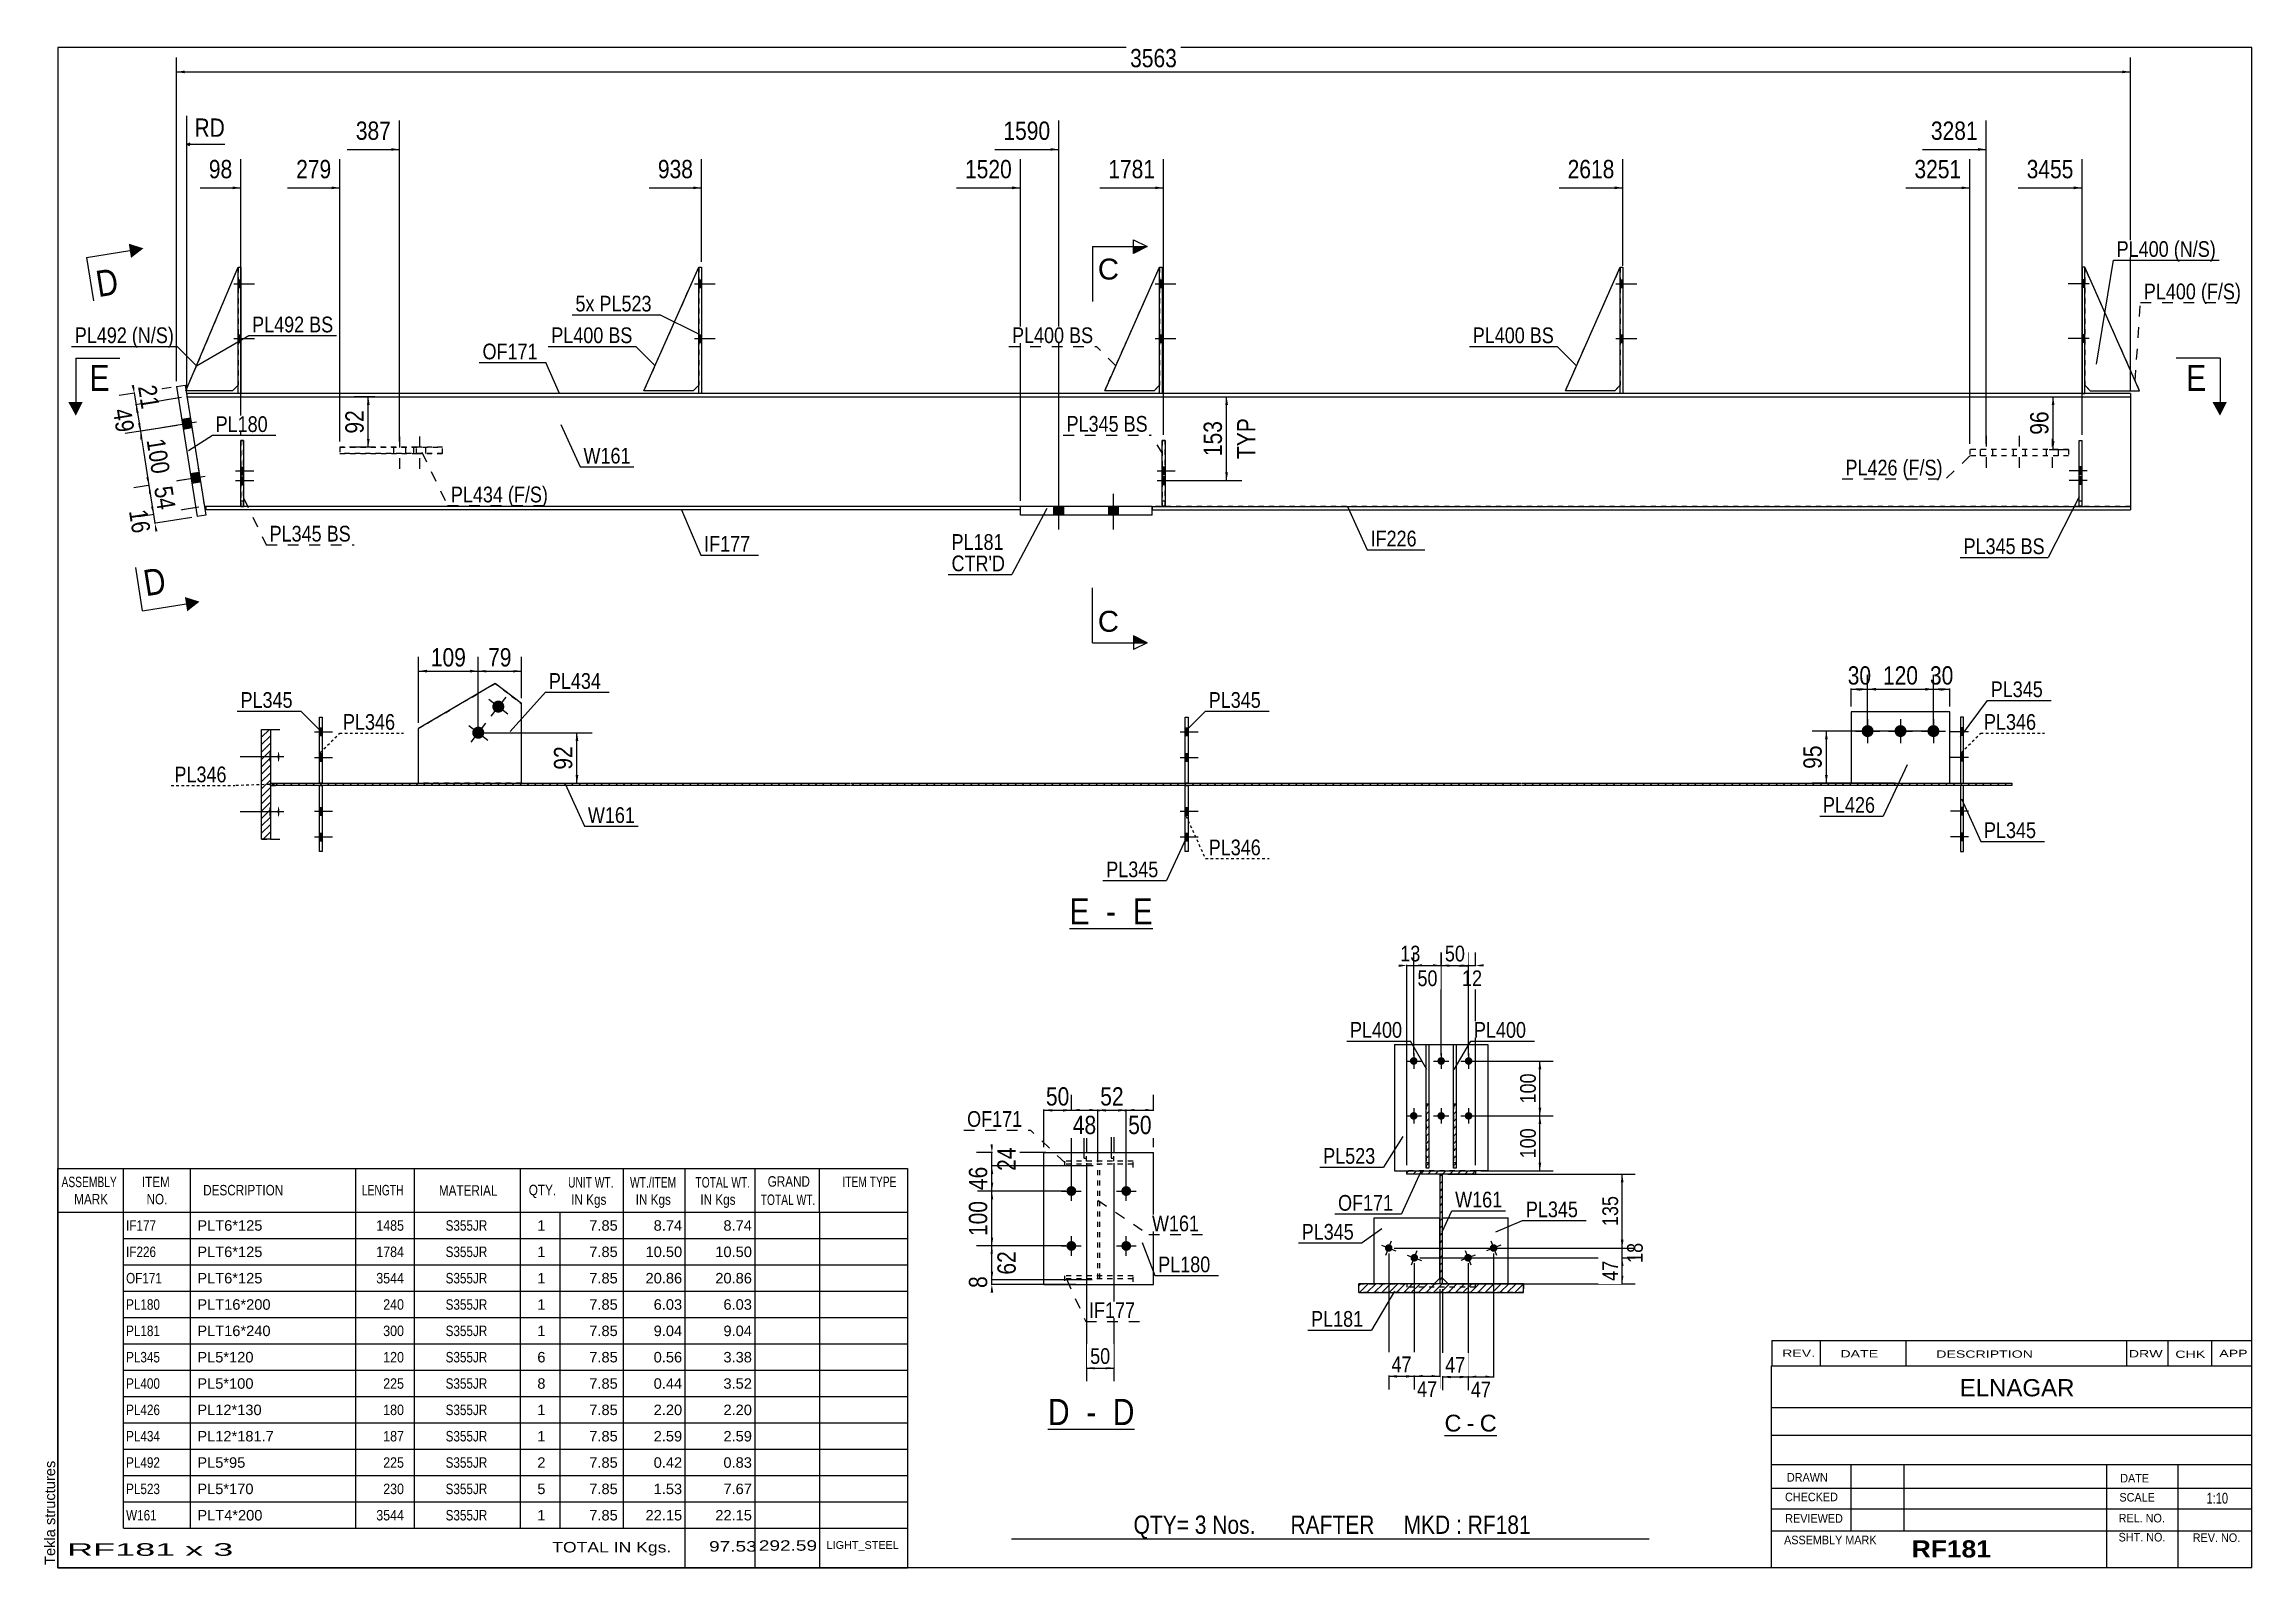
# Model space of a CAD drawing. Header units: millimetres. Extents: x -28 to 375, y -203 to 74.
import ezdxf

# ---------------------------------------------------------------- set-up
doc = ezdxf.new("R2010")
doc.units = ezdxf.units.MM
for name, pattern in [('DXK_LINE_DOT1', [1.8814, 0.9407, -0.9407]), ('DXK_LINE_DOT2', [3.9198, 1.9599, -1.9599]), ('DXK_LINE_DOT4', [0.9408, 0.4704, -0.4704])]:
    doc.linetypes.add(name, pattern=pattern)
doc.styles.add('Arial', font='ARIAL.TTF', dxfattribs={"height": 0.2})
doc.styles.add('Arial Bold', font='ARIALBD.TTF', dxfattribs={"height": 0.2})
doc.styles.add('Arial Narrow', font='ARIALN.TTF', dxfattribs={"height": 0.2})

# ---------------------------------------------------------------- blocks, each defined once
blk = doc.blocks.new('Unknown-623544159-1210')
at = {"color": 5, "linetype": 'Continuous'}
for p, q in [((374.85, 73.61), (-25.15, 73.61)), ((-25.15, 73.61), (-25.15, -203.39)), ((374.85, -203.39), (374.85, 73.61)), ((-25.15, -203.39), (374.85, -203.39))]:
    blk.add_line(p, q, dxfattribs=at)
at = {"color": 174, "linetype": 'Continuous', "style": 'Arial'}
blk.add_text('Tekla structures', height=1.9102, rotation=90, dxfattribs=at).set_placement((-25.65, -202.89))
blk = doc.blocks.new('Unknown-623544159-12 - 1943')
at = {"color": 7, "linetype": 'Continuous'}
blk.add_line((227.66, -179.33), (237.17, -179.33), dxfattribs=at)
at = {"color": 0, "linetype": 'Continuous'}
blk.add_wipeout([(230.74, -178.58), (230.74, -175.38), (227.66, -175.38), (227.66, -178.58)], dxfattribs=at)
blk.add_wipeout([(233.13, -178.58), (233.13, -175.38), (231.7, -175.38), (231.7, -178.58)], dxfattribs=at)
at = {"color": 96, "linetype": 'Continuous', "style": 'Arial'}
blk.add_text('C', height=3.06, dxfattribs=at).set_placement((227.66, -178.58))
at = {"color": 0, "linetype": 'Continuous'}
blk.add_wipeout([(237.17, -178.58), (237.17, -175.38), (234.09, -175.38), (234.09, -178.58)], dxfattribs=at)
at = {"color": 96, "linetype": 'Continuous', "style": 'Arial'}
for s, p in [('C', (234.09, -178.58)), ('-', (231.7, -178.58))]:
    blk.add_text(s, height=3.06, dxfattribs=at).set_placement(p)
blk = doc.blocks.new('Unknown-623544159-13 - 2164')
at = {"color": 7, "linetype": 'Continuous'}
blk.add_line((155.36, -178.16), (171.13, -178.16), dxfattribs=at)
at = {"color": 0, "linetype": 'Continuous'}
blk.add_wipeout([(159.31, -177.41), (159.31, -172.41), (155.36, -172.41), (155.36, -177.41)], dxfattribs=at)
blk.add_wipeout([(165.68, -177.41), (165.68, -172.41), (160.81, -172.41), (160.81, -177.41)], dxfattribs=at)
at = {"color": 6, "linetype": 'Continuous', "style": 'Arial Narrow'}
for s, height, p in [('D', 4.77, (155.36, -177.41)), (' - ', 4.772, (160.81, -177.41))]:
    blk.add_text(s, height=height, dxfattribs=at).set_placement(p)
at = {"color": 0, "linetype": 'Continuous'}
blk.add_wipeout([(171.13, -177.41), (171.13, -172.41), (167.18, -172.41), (167.18, -177.41)], dxfattribs=at)
at = {"color": 6, "linetype": 'Continuous', "style": 'Arial Narrow'}
blk.add_text('D', height=4.77, dxfattribs=at).set_placement((167.18, -177.41))
blk = doc.blocks.new('Unknown-623544159-14 - 2341')
at = {"color": 7, "linetype": 'Continuous'}
blk.add_line((159.29, -86.92), (174.47, -86.92), dxfattribs=at)
at = {"color": 0, "linetype": 'Continuous'}
blk.add_wipeout([(162.95, -86.17), (162.95, -81.17), (159.29, -81.17), (159.29, -86.17)], dxfattribs=at)
blk.add_wipeout([(169.31, -86.17), (169.31, -81.17), (164.45, -81.17), (164.45, -86.17)], dxfattribs=at)
at = {"color": 6, "linetype": 'Continuous', "style": 'Arial Narrow'}
for s, height, p in [('E', 4.77, (159.29, -86.17)), (' - ', 4.772, (164.45, -86.17))]:
    blk.add_text(s, height=height, dxfattribs=at).set_placement(p)
at = {"color": 0, "linetype": 'Continuous'}
blk.add_wipeout([(174.47, -86.17), (174.47, -81.17), (170.81, -81.17), (170.81, -86.17)], dxfattribs=at)
at = {"color": 6, "linetype": 'Continuous', "style": 'Arial Narrow'}
blk.add_text('E', height=4.77, dxfattribs=at).set_placement((170.81, -86.17))
blk = doc.blocks.new('Part-623544159-4902 - 1231')
at = {"color": 7, "linetype": 'DXK_LINE_DOT1'}
for p, q in [((176.2, 2.03), (176.2, -9.97)), ((176.7, 2.03), (176.2, 2.03)), ((176.7, -9.97), (176.7, 2.03)), ((176.2, -9.97), (176.7, -9.97))]:
    blk.add_line(p, q, dxfattribs=at)
blk = doc.blocks.new('Bolt-623544159-1247 - 1231')
at = {"color": 3, "linetype": 'DXK_LINE_DOT2'}
for p, q in [((36.03, 0.82), (36.03, -0.38)), ((37.13, 2.72), (37.13, -4.08)), ((38.23, 0.82), (38.23, -0.38)), ((39.68, 0.82), (39.68, -0.38)), ((40.78, 2.73), (40.78, -4.07)), ((41.88, 0.82), (41.88, -0.38))]:
    blk.add_line(p, q, dxfattribs=at)
blk = doc.blocks.new('Bolt-623544159-1248 - 1231')
at = {"color": 3, "linetype": 'DXK_LINE_DOT2'}
for p, q in [((325.34, 0.4), (325.34, -0.8)), ((326.44, 2.9), (326.44, -3.9)), ((327.54, 0.4), (327.54, -0.8)), ((331.34, 0.4), (331.34, -0.8)), ((332.44, 2.9), (332.44, -3.9)), ((333.54, 0.4), (333.54, -0.8)), ((337.34, 0.4), (337.34, -0.8)), ((338.44, 2.9), (338.44, -3.9)), ((339.54, 0.4), (339.54, -0.8))]:
    blk.add_line(p, q, dxfattribs=at)
blk = doc.blocks.new('Part-623544159-1271 - 1231')
at = {"color": 2, "linetype": 'Continuous'}
for p, q in [((-3.53, 11.85), (-1.95, 12.1)), ((-1.95, 12.1), (1.81, -11.6)), ((-3.53, 11.85), (0.23, -11.85)), ((1.81, -11.6), (0.23, -11.85))]:
    blk.add_line(p, q, dxfattribs=at)
blk = doc.blocks.new('Part-623544159-1293 - 1231')
at = {"color": 2, "linetype": 'Continuous'}
for p, q in [((-1.62, 10.6), (-1.62, 10)), ((7.7, 10.6), (-1.62, 10.6)), ((-1.62, 10), (352.75, 10)), ((91.7, 10.6), (8.2, 10.6)), ((175.7, 10.6), (92.2, 10.6)), ((259.7, 10.6), (176.2, 10.6)), ((343.89, 10.6), (260.2, 10.6)), ((352.75, 10.6), (344.39, 10.6)), ((352.75, 10.6), (352.75, 10))]:
    blk.add_line(p, q, dxfattribs=at)
at = {"color": 7, "linetype": 'DXK_LINE_DOT1'}
for p, q in [((8.2, 10.6), (7.7, 10.6)), ((92.2, 10.6), (91.7, 10.6)), ((176.2, 10.6), (175.7, 10.6)), ((260.2, 10.6), (259.7, 10.6)), ((344.39, 10.6), (343.89, 10.6))]:
    blk.add_line(p, q, dxfattribs=at)
blk = doc.blocks.new('Part-623544159-4909 - 1231')
at = {"color": 7, "linetype": 'DXK_LINE_DOT1'}
for p, q in [((8.2, 2), (8.2, -10)), ((8.7, 2), (8.2, 2)), ((8.7, -10), (8.7, 2)), ((8.2, -10), (8.7, -10))]:
    blk.add_line(p, q, dxfattribs=at)
blk = doc.blocks.new('Part-623544159-1439 - 1231')
at = {"color": 2, "linetype": 'Continuous'}
for p, q in [((344.39, 33.6), (343.89, 33.6)), ((343.89, 33.6), (343.89, 10.6)), ((344.39, 10.6), (344.39, 33.6)), ((343.89, 10.6), (344.39, 10.6))]:
    blk.add_line(p, q, dxfattribs=at)
blk = doc.blocks.new('Part-623544159-4905 - 1231')
at = {"color": 2, "linetype": 'Continuous'}
for p, q in [((81.7, 11.1), (91.7, 33.6)), ((91.7, 12.1), (90.7, 11.1)), ((90.7, 11.1), (81.7, 11.1))]:
    blk.add_line(p, q, dxfattribs=at)
at = {"color": 7, "linetype": 'DXK_LINE_DOT1'}
blk.add_line((91.7, 33.6), (91.7, 12.1), dxfattribs=at)
blk = doc.blocks.new('Part-623544159-1315 - 1231')
at = {"color": 2, "linetype": 'Continuous'}
for p, q in [((1.86, -10.6), (1.86, -10)), ((8.2, -10), (1.86, -10)), ((150.33, -10.6), (1.86, -10.6)), ((150.33, -10), (8.7, -10))]:
    blk.add_line(p, q, dxfattribs=at)
at = {"color": 7, "linetype": 'DXK_LINE_DOT1'}
for p, q in [((8.7, -10), (8.2, -10)), ((150.33, -10.6), (150.33, -10))]:
    blk.add_line(p, q, dxfattribs=at)
blk = doc.blocks.new('Part-623544159-4914 - 1231')
at = {"color": 7, "linetype": 'DXK_LINE_DOT1'}
for p, q in [((165.7, 11.1), (175.7, 33.6)), ((175.7, 12.1), (174.7, 11.1)), ((174.7, 11.1), (165.7, 11.1))]:
    blk.add_line(p, q, dxfattribs=at)
blk = doc.blocks.new('Part-623544159-1368 - 1231')
at = {"color": 2, "linetype": 'Continuous'}
for p, q in [((150.33, -11.6), (150.33, -10)), ((174.33, -10), (150.33, -10)), ((174.33, -11.6), (150.33, -11.6)), ((174.33, -11.6), (174.33, -10))]:
    blk.add_line(p, q, dxfattribs=at)
blk = doc.blocks.new('Part-623544159-1390 - 1231')
at = {"color": 2, "linetype": 'Continuous'}
for p, q in [((7.7, 10.6), (7.7, 33.6)), ((7.7, 33.6), (8.2, 33.6)), ((8.2, 33.6), (8.2, 10.6)), ((8.2, 10.6), (7.7, 10.6))]:
    blk.add_line(p, q, dxfattribs=at)
blk = doc.blocks.new('Part-623544159-1412 - 1231')
at = {"color": 2, "linetype": 'Continuous'}
for p, q in [((-1.8, 11.1), (7.7, 33.6)), ((7.7, 12.1), (6.7, 11.1)), ((6.7, 11.1), (-1.8, 11.1))]:
    blk.add_line(p, q, dxfattribs=at)
at = {"color": 7, "linetype": 'DXK_LINE_DOT1'}
blk.add_line((7.7, 33.6), (7.7, 12.1), dxfattribs=at)
blk = doc.blocks.new('Part-623544159-1434 - 1231')
at = {"color": 2, "linetype": 'Continuous'}
for p, q in [((8.2, -10), (8.2, 2)), ((8.2, 2), (8.7, 2)), ((8.7, 2), (8.7, -10)), ((8.7, -10), (8.2, -10))]:
    blk.add_line(p, q, dxfattribs=at)
at = {"color": 7, "linetype": 'DXK_LINE_DOT1'}
blk.add_line((8.2, -9), (8.7, -9), dxfattribs=at)
blk = doc.blocks.new('Part-623544159-1440 - 1231')
at = {"color": 2, "linetype": 'Continuous'}
for p, q in [((354.39, 11.1), (344.39, 33.6)), ((344.39, 12.1), (345.39, 11.1)), ((345.39, 11.1), (354.39, 11.1))]:
    blk.add_line(p, q, dxfattribs=at)
at = {"color": 7, "linetype": 'DXK_LINE_DOT1'}
blk.add_line((344.39, 33.6), (344.39, 12.1), dxfattribs=at)
blk = doc.blocks.new('Part-623544159-1441 - 1231')
at = {"color": 7, "linetype": 'DXK_LINE_DOT1'}
for p, q in [((343.39, -9.97), (343.39, 2.03)), ((343.39, 2.03), (343.89, 2.03)), ((343.89, -9.97), (343.89, 2.03)), ((343.39, -8.97), (343.89, -8.97)), ((343.89, -9.97), (343.39, -9.97))]:
    blk.add_line(p, q, dxfattribs=at)
blk = doc.blocks.new('Part-623544159-1446 - 1231')
at = {"color": 2, "linetype": 'Continuous'}
for p, q in [((91.7, 10.6), (91.7, 33.6)), ((91.7, 33.6), (92.2, 33.6)), ((92.2, 33.6), (92.2, 10.6)), ((92.2, 10.6), (91.7, 10.6))]:
    blk.add_line(p, q, dxfattribs=at)
blk = doc.blocks.new('Part-623544159-1451 - 1231')
at = {"color": 2, "linetype": 'Continuous'}
for p, q in [((175.7, 10.6), (175.7, 33.6)), ((175.7, 33.6), (176.2, 33.6)), ((176.2, 33.6), (176.2, 10.6)), ((176.2, 10.6), (175.7, 10.6))]:
    blk.add_line(p, q, dxfattribs=at)
blk = doc.blocks.new('Part-623544159-1452 - 1231')
at = {"color": 2, "linetype": 'Continuous'}
for p, q in [((165.7, 11.1), (175.7, 33.6)), ((175.7, 12.1), (174.7, 11.1)), ((174.7, 11.1), (165.7, 11.1))]:
    blk.add_line(p, q, dxfattribs=at)
at = {"color": 7, "linetype": 'DXK_LINE_DOT1'}
blk.add_line((175.7, 33.6), (175.7, 12.1), dxfattribs=at)
blk = doc.blocks.new('Part-623544159-1453 - 1231')
at = {"color": 2, "linetype": 'Continuous'}
for p, q in [((176.2, -9.97), (176.2, 2.03)), ((176.2, 2.03), (176.7, 2.03)), ((176.7, 2.03), (176.7, -9.97)), ((176.7, -9.97), (176.2, -9.97))]:
    blk.add_line(p, q, dxfattribs=at)
at = {"color": 7, "linetype": 'DXK_LINE_DOT1'}
blk.add_line((176.2, -8.97), (176.7, -8.97), dxfattribs=at)
blk = doc.blocks.new('Part-623544159-1458 - 1231')
at = {"color": 2, "linetype": 'Continuous'}
for p, q in [((259.7, 10.6), (259.7, 33.6)), ((259.7, 33.6), (260.2, 33.6)), ((260.2, 33.6), (260.2, 10.6)), ((260.2, 10.6), (259.7, 10.6))]:
    blk.add_line(p, q, dxfattribs=at)
blk = doc.blocks.new('Bolt-623544159-4926 - 1231')
at = {"color": 3, "linetype": 'DXK_LINE_DOT2'}
for p, q in [((175.25, -3.48), (178.55, -3.48)), ((176.2, -2.78), (176.7, -2.78)), ((175.25, -5.27), (178.55, -5.27)), ((176.2, -4.18), (176.7, -4.18)), ((176.2, -4.57), (176.7, -4.57)), ((176.2, -5.97), (176.7, -5.97))]:
    blk.add_line(p, q, dxfattribs=at)
blk = doc.blocks.new('Part-623544159-1480 - 1231')
at = {"color": 7, "linetype": 'DXK_LINE_DOT1'}
for p, q in [((341.44, 0.4), (323.44, 0.4)), ((323.44, 0.4), (323.44, -0.8)), ((341.44, 0.4), (341.44, -0.8)), ((341.44, -0.8), (323.44, -0.8))]:
    blk.add_line(p, q, dxfattribs=at)
blk = doc.blocks.new('Part-623544159-1502 - 1231')
at = {"color": 7, "linetype": 'DXK_LINE_DOT1'}
for p, q in [((40.23, 0.83), (26.26, 0.82)), ((26.26, 0.82), (26.26, -0.38)), ((26.26, 0.82), (44.99, 0.82)), ((40.23, -0.37), (40.23, 0.83)), ((44.99, 0.82), (40.23, 0.83)), ((44.99, -0.38), (44.99, 0.82)), ((26.26, -0.38), (40.23, -0.37)), ((44.99, -0.38), (26.26, -0.38)), ((26.26, -0.38), (26.26, -0.38)), ((40.23, -0.37), (44.99, -0.38)), ((44.99, -0.38), (44.99, -0.38))]:
    blk.add_line(p, q, dxfattribs=at)
blk = doc.blocks.new('Bolt-623544159-1541 - 1231')
at = {"linetype": 'Continuous'}
for points in [[(-2.58, 5.83), (-2.29, 4.05), (-0.71, 4.3), (-1, 6.08)], [(-2.58, 5.83), (-2.29, 4.05), (-0.71, 4.3), (-1, 6.08)], [(-1.01, -4.05), (-0.72, -5.83), (0.86, -5.58), (0.57, -3.8)], [(-1.01, -4.05), (-0.72, -5.83), (0.86, -5.58), (0.57, -3.8)]]:
    blk.add_hatch(color=3, dxfattribs=at).paths.add_polyline_path(points)
at = {"color": 3, "linetype": 'Continuous'}
for p, q in [((0.13, 5.35), (-6.29, 4.33)), ((0.13, 5.35), (-6.29, 4.33)), ((-1, 6.08), (-2.58, 5.83)), ((-1, 6.08), (-2.58, 5.83)), ((-0.71, 4.3), (-2.29, 4.05)), ((-0.71, 4.3), (-2.29, 4.05)), ((0.57, -3.8), (-1.01, -4.05)), ((0.57, -3.8), (-1.01, -4.05)), ((1.7, -4.53), (-4.72, -5.55)), ((1.7, -4.53), (-4.72, -5.55)), ((0.86, -5.58), (-0.72, -5.83)), ((0.86, -5.58), (-0.72, -5.83))]:
    blk.add_line(p, q, dxfattribs=at)
blk = doc.blocks.new('Part-623544159-1524 - 1231')
at = {"color": 2, "linetype": 'Continuous'}
for p, q in [((174.33, -10), (352.75, -10)), ((174.33, -10.6), (352.75, -10.6)), ((352.75, -10), (352.75, -10.6))]:
    blk.add_line(p, q, dxfattribs=at)
at = {"color": 7, "linetype": 'DXK_LINE_DOT1'}
blk.add_line((174.33, -10), (174.33, -10.6), dxfattribs=at)
blk = doc.blocks.new('Part-623544159-1540 - 1231')
at = {"color": 7, "linetype": 'DXK_LINE_DOT1'}
for p, q in [((-1.62, 10), (1.56, -10)), ((-1.62, 10), (352.75, 10)), ((352.75, -10), (1.86, -10))]:
    blk.add_line(p, q, dxfattribs=at)
at = {"color": 2, "linetype": 'Continuous'}
for p, q in [((352.75, 10), (352.75, -10)), ((1.86, -10), (1.56, -10))]:
    blk.add_line(p, q, dxfattribs=at)
blk = doc.blocks.new('Bolt-623544159-1542 - 1231')
at = {"linetype": 'Continuous'}
for points in [[(156.43, -11.6), (158.23, -11.6), (158.23, -10), (156.43, -10)], [(156.43, -11.6), (158.23, -11.6), (158.23, -10), (156.43, -10)], [(166.43, -11.6), (168.23, -11.6), (168.23, -10), (166.43, -10)], [(166.43, -11.6), (168.23, -11.6), (168.23, -10), (166.43, -10)]]:
    blk.add_hatch(color=3, dxfattribs=at).paths.add_polyline_path(points)
at = {"color": 3, "linetype": 'Continuous'}
for p, q in [((157.33, -14.2), (157.33, -7.7)), ((157.33, -14.2), (157.33, -7.7)), ((167.33, -14.2), (167.33, -7.7)), ((167.33, -14.2), (167.33, -7.7)), ((156.43, -11.6), (156.43, -10)), ((156.43, -11.6), (156.43, -10)), ((158.23, -11.6), (158.23, -10)), ((158.23, -11.6), (158.23, -10)), ((166.43, -11.6), (166.43, -10)), ((166.43, -11.6), (166.43, -10)), ((168.23, -11.6), (168.23, -10)), ((168.23, -11.6), (168.23, -10))]:
    blk.add_line(p, q, dxfattribs=at)
blk = doc.blocks.new('Bolt-623544159-1543 - 1231')
at = {"linetype": 'Continuous'}
for points in [[(8.2, 29.9), (8.2, 31.3), (7.7, 31.3), (7.7, 29.9)], [(8.2, 29.9), (8.2, 31.3), (7.7, 31.3), (7.7, 29.9)], [(8.2, 29.9), (8.2, 31.3), (7.7, 31.3), (7.7, 29.9)], [(8.2, 19.9), (8.2, 21.3), (7.7, 21.3), (7.7, 19.9)], [(8.2, 19.9), (8.2, 21.3), (7.7, 21.3), (7.7, 19.9)], [(8.2, 19.9), (8.2, 21.3), (7.7, 21.3), (7.7, 19.9)]]:
    blk.add_hatch(color=3, dxfattribs=at).paths.add_polyline_path(points)
at = {"color": 3, "linetype": 'Continuous'}
for p, q in [((6.9, 30.6), (10.7, 30.6)), ((6.9, 30.6), (10.7, 30.6)), ((6.9, 30.6), (10.7, 30.6)), ((7.7, 31.3), (8.2, 31.3)), ((7.7, 31.3), (8.2, 31.3)), ((7.7, 31.3), (8.2, 31.3)), ((7.7, 29.9), (8.2, 29.9)), ((7.7, 29.9), (8.2, 29.9)), ((7.7, 29.9), (8.2, 29.9)), ((6.9, 20.6), (10.7, 20.6)), ((6.9, 20.6), (10.7, 20.6)), ((6.9, 20.6), (10.7, 20.6)), ((7.7, 21.3), (8.2, 21.3)), ((7.7, 21.3), (8.2, 21.3)), ((7.7, 21.3), (8.2, 21.3)), ((7.7, 19.9), (8.2, 19.9)), ((7.7, 19.9), (8.2, 19.9)), ((7.7, 19.9), (8.2, 19.9))]:
    blk.add_line(p, q, dxfattribs=at)
blk = doc.blocks.new('Bolt-623544159-1546 - 1231')
at = {"linetype": 'Continuous'}
for points in [[(344.39, 29.9), (344.39, 31.3), (343.89, 31.3), (343.89, 29.9)], [(344.39, 29.9), (344.39, 31.3), (343.89, 31.3), (343.89, 29.9)], [(344.39, 29.9), (344.39, 31.3), (343.89, 31.3), (343.89, 29.9)], [(344.39, 19.9), (344.39, 21.3), (343.89, 21.3), (343.89, 19.9)], [(344.39, 19.9), (344.39, 21.3), (343.89, 21.3), (343.89, 19.9)], [(344.39, 19.9), (344.39, 21.3), (343.89, 21.3), (343.89, 19.9)]]:
    blk.add_hatch(color=3, dxfattribs=at).paths.add_polyline_path(points)
at = {"color": 3, "linetype": 'Continuous'}
for p, q in [((345.19, 30.6), (341.39, 30.6)), ((345.19, 30.6), (341.39, 30.6)), ((345.19, 30.6), (341.39, 30.6)), ((344.39, 31.3), (343.89, 31.3)), ((344.39, 31.3), (343.89, 31.3)), ((344.39, 31.3), (343.89, 31.3)), ((344.39, 29.9), (343.89, 29.9)), ((344.39, 29.9), (343.89, 29.9)), ((344.39, 29.9), (343.89, 29.9)), ((345.19, 20.6), (341.39, 20.6)), ((345.19, 20.6), (341.39, 20.6)), ((345.19, 20.6), (341.39, 20.6)), ((344.39, 21.3), (343.89, 21.3)), ((344.39, 21.3), (343.89, 21.3)), ((344.39, 21.3), (343.89, 21.3)), ((344.39, 19.9), (343.89, 19.9)), ((344.39, 19.9), (343.89, 19.9)), ((344.39, 19.9), (343.89, 19.9))]:
    blk.add_line(p, q, dxfattribs=at)
blk = doc.blocks.new('Bolt-623544159-1549 - 1231')
at = {"linetype": 'Continuous'}
for points in [[(92.2, 29.9), (92.2, 31.3), (91.7, 31.3), (91.7, 29.9)], [(92.2, 29.9), (92.2, 31.3), (91.7, 31.3), (91.7, 29.9)], [(92.2, 29.9), (92.2, 31.3), (91.7, 31.3), (91.7, 29.9)], [(92.2, 19.9), (92.2, 21.3), (91.7, 21.3), (91.7, 19.9)], [(92.2, 19.9), (92.2, 21.3), (91.7, 21.3), (91.7, 19.9)], [(92.2, 19.9), (92.2, 21.3), (91.7, 21.3), (91.7, 19.9)]]:
    blk.add_hatch(color=3, dxfattribs=at).paths.add_polyline_path(points)
at = {"color": 3, "linetype": 'Continuous'}
for p, q in [((90.9, 30.6), (94.7, 30.6)), ((90.9, 30.6), (94.7, 30.6)), ((90.9, 30.6), (94.7, 30.6)), ((91.7, 31.3), (92.2, 31.3)), ((91.7, 31.3), (92.2, 31.3)), ((91.7, 31.3), (92.2, 31.3)), ((91.7, 29.9), (92.2, 29.9)), ((91.7, 29.9), (92.2, 29.9)), ((91.7, 29.9), (92.2, 29.9)), ((90.9, 20.6), (94.7, 20.6)), ((90.9, 20.6), (94.7, 20.6)), ((90.9, 20.6), (94.7, 20.6)), ((91.7, 21.3), (92.2, 21.3)), ((91.7, 21.3), (92.2, 21.3)), ((91.7, 21.3), (92.2, 21.3)), ((91.7, 19.9), (92.2, 19.9)), ((91.7, 19.9), (92.2, 19.9)), ((91.7, 19.9), (92.2, 19.9))]:
    blk.add_line(p, q, dxfattribs=at)
blk = doc.blocks.new('Bolt-623544159-1550 - 1231')
at = {"linetype": 'Continuous'}
for points in [[(176.2, 29.9), (176.2, 31.3), (175.7, 31.3), (175.7, 29.9)], [(176.2, 29.9), (176.2, 31.3), (175.7, 31.3), (175.7, 29.9)], [(176.2, 29.9), (176.2, 31.3), (175.7, 31.3), (175.7, 29.9)], [(176.2, 19.9), (176.2, 21.3), (175.7, 21.3), (175.7, 19.9)], [(176.2, 19.9), (176.2, 21.3), (175.7, 21.3), (175.7, 19.9)], [(176.2, 19.9), (176.2, 21.3), (175.7, 21.3), (175.7, 19.9)]]:
    blk.add_hatch(color=3, dxfattribs=at).paths.add_polyline_path(points)
at = {"color": 3, "linetype": 'Continuous'}
for p, q in [((174.9, 30.6), (178.7, 30.6)), ((174.9, 30.6), (178.7, 30.6)), ((174.9, 30.6), (178.7, 30.6)), ((175.7, 31.3), (176.2, 31.3)), ((175.7, 31.3), (176.2, 31.3)), ((175.7, 31.3), (176.2, 31.3)), ((175.7, 29.9), (176.2, 29.9)), ((175.7, 29.9), (176.2, 29.9)), ((175.7, 29.9), (176.2, 29.9)), ((174.9, 20.6), (178.7, 20.6)), ((174.9, 20.6), (178.7, 20.6)), ((174.9, 20.6), (178.7, 20.6)), ((175.7, 21.3), (176.2, 21.3)), ((175.7, 21.3), (176.2, 21.3)), ((175.7, 21.3), (176.2, 21.3)), ((175.7, 19.9), (176.2, 19.9)), ((175.7, 19.9), (176.2, 19.9)), ((175.7, 19.9), (176.2, 19.9))]:
    blk.add_line(p, q, dxfattribs=at)
blk = doc.blocks.new('Bolt-623544159-1553 - 1231')
at = {"linetype": 'Continuous'}
for points in [[(260.2, 29.9), (260.2, 31.3), (259.7, 31.3), (259.7, 29.9)], [(260.2, 29.9), (260.2, 31.3), (259.7, 31.3), (259.7, 29.9)], [(260.2, 29.9), (260.2, 31.3), (259.7, 31.3), (259.7, 29.9)], [(260.2, 19.9), (260.2, 21.3), (259.7, 21.3), (259.7, 19.9)], [(260.2, 19.9), (260.2, 21.3), (259.7, 21.3), (259.7, 19.9)], [(260.2, 19.9), (260.2, 21.3), (259.7, 21.3), (259.7, 19.9)]]:
    blk.add_hatch(color=3, dxfattribs=at).paths.add_polyline_path(points)
at = {"color": 3, "linetype": 'Continuous'}
for p, q in [((258.9, 30.6), (262.7, 30.6)), ((258.9, 30.6), (262.7, 30.6)), ((258.9, 30.6), (262.7, 30.6)), ((259.7, 31.3), (260.2, 31.3)), ((259.7, 31.3), (260.2, 31.3)), ((259.7, 31.3), (260.2, 31.3)), ((259.7, 29.9), (260.2, 29.9)), ((259.7, 29.9), (260.2, 29.9)), ((259.7, 29.9), (260.2, 29.9)), ((258.9, 20.6), (262.7, 20.6)), ((258.9, 20.6), (262.7, 20.6)), ((258.9, 20.6), (262.7, 20.6)), ((259.7, 21.3), (260.2, 21.3)), ((259.7, 21.3), (260.2, 21.3)), ((259.7, 21.3), (260.2, 21.3)), ((259.7, 19.9), (260.2, 19.9)), ((259.7, 19.9), (260.2, 19.9)), ((259.7, 19.9), (260.2, 19.9))]:
    blk.add_line(p, q, dxfattribs=at)
blk = doc.blocks.new('Part-623544159-4901 - 1231')
at = {"color": 2, "linetype": 'Continuous'}
for p, q in [((249.7, 11.1), (259.7, 33.6)), ((259.7, 12.1), (258.7, 11.1)), ((258.7, 11.1), (249.7, 11.1))]:
    blk.add_line(p, q, dxfattribs=at)
at = {"color": 7, "linetype": 'DXK_LINE_DOT1'}
blk.add_line((259.7, 33.6), (259.7, 12.1), dxfattribs=at)
blk = doc.blocks.new('Part-623544159-4906 - 1231')
at = {"color": 2, "linetype": 'Continuous'}
for p, q in [((343.39, -9.97), (343.39, 2.03)), ((343.39, 2.03), (343.89, 2.03)), ((343.89, -9.97), (343.89, 2.03)), ((343.89, -9.97), (343.39, -9.97))]:
    blk.add_line(p, q, dxfattribs=at)
blk = doc.blocks.new('Part-623544159-4912 - 1231')
at = {"color": 7, "linetype": 'DXK_LINE_DOT1'}
for p, q in [((-1.8, 11.1), (7.7, 33.6)), ((7.7, 12.1), (6.7, 11.1)), ((6.7, 11.1), (-1.8, 11.1))]:
    blk.add_line(p, q, dxfattribs=at)
blk = doc.blocks.new('Part-623544159-4913 - 1231')
at = {"color": 7, "linetype": 'DXK_LINE_DOT1'}
for p, q in [((354.39, 11.1), (344.39, 33.6)), ((344.39, 12.1), (345.39, 11.1)), ((345.39, 11.1), (354.39, 11.1))]:
    blk.add_line(p, q, dxfattribs=at)
blk = doc.blocks.new('Part-623544159-4915 - 1231')
at = {"color": 7, "linetype": 'DXK_LINE_DOT1'}
for p, q in [((249.7, 11.1), (259.7, 33.6)), ((259.7, 12.1), (258.7, 11.1)), ((258.7, 11.1), (249.7, 11.1))]:
    blk.add_line(p, q, dxfattribs=at)
blk = doc.blocks.new('Part-623544159-4916 - 1231')
at = {"color": 7, "linetype": 'DXK_LINE_DOT1'}
for p, q in [((81.7, 11.1), (91.7, 33.6)), ((91.7, 12.1), (90.7, 11.1)), ((90.7, 11.1), (81.7, 11.1))]:
    blk.add_line(p, q, dxfattribs=at)
blk = doc.blocks.new('Bolt-623544159-4917 - 1231')
at = {"linetype": 'Continuous'}
for points in [[(8.2, -2.81), (8.2, -4.21), (8.7, -4.21), (8.7, -2.81)], [(8.2, -4.6), (8.2, -6), (8.7, -6), (8.7, -4.6)]]:
    blk.add_hatch(color=3, dxfattribs=at).paths.add_polyline_path(points)
at = {"color": 3, "linetype": 'Continuous'}
for p, q in [((7.25, -3.51), (10.55, -3.51)), ((8.2, -2.81), (8.7, -2.81)), ((7.25, -5.3), (10.55, -5.3)), ((8.2, -4.21), (8.7, -4.21)), ((8.2, -4.6), (8.7, -4.6)), ((8.2, -6), (8.7, -6))]:
    blk.add_line(p, q, dxfattribs=at)
blk = doc.blocks.new('Bolt-623544159-4920 - 1231')
at = {"color": 3, "linetype": 'DXK_LINE_DOT2'}
for p, q in [((344.84, -3.48), (341.54, -3.48)), ((343.89, -2.78), (343.39, -2.78)), ((344.84, -5.27), (341.54, -5.27)), ((343.89, -4.18), (343.39, -4.18)), ((343.89, -4.57), (343.39, -4.57)), ((343.89, -5.97), (343.39, -5.97))]:
    blk.add_line(p, q, dxfattribs=at)
blk = doc.blocks.new('Bolt-623544159-4923 - 1231')
at = {"linetype": 'Continuous'}
for points in [[(176.2, -2.78), (176.2, -4.18), (176.7, -4.18), (176.7, -2.78)], [(176.2, -4.57), (176.2, -5.97), (176.7, -5.97), (176.7, -4.57)]]:
    blk.add_hatch(color=3, dxfattribs=at).paths.add_polyline_path(points)
at = {"color": 3, "linetype": 'Continuous'}
for p, q in [((175.25, -3.48), (178.55, -3.48)), ((176.2, -2.78), (176.7, -2.78)), ((175.25, -5.27), (178.55, -5.27)), ((176.2, -4.18), (176.7, -4.18)), ((176.2, -4.57), (176.7, -4.57)), ((176.2, -5.97), (176.7, -5.97))]:
    blk.add_line(p, q, dxfattribs=at)
blk = doc.blocks.new('Bolt-623544159-4929 - 1231')
at = {"linetype": 'Continuous'}
for points in [[(343.89, -4.18), (343.89, -2.78), (343.39, -2.78), (343.39, -4.18)], [(343.89, -5.97), (343.89, -4.57), (343.39, -4.57), (343.39, -5.97)]]:
    blk.add_hatch(color=3, dxfattribs=at).paths.add_polyline_path(points)
at = {"color": 3, "linetype": 'Continuous'}
for p, q in [((344.84, -3.48), (341.54, -3.48)), ((343.89, -2.78), (343.39, -2.78)), ((344.84, -5.27), (341.54, -5.27)), ((343.89, -4.18), (343.39, -4.18)), ((343.89, -4.57), (343.39, -4.57)), ((343.89, -5.97), (343.39, -5.97))]:
    blk.add_line(p, q, dxfattribs=at)
blk = doc.blocks.new('Bolt-623544159-4932 - 1231')
at = {"color": 3, "linetype": 'DXK_LINE_DOT2'}
for p, q in [((7.25, -3.51), (10.55, -3.51)), ((8.2, -2.81), (8.7, -2.81)), ((7.25, -5.3), (10.55, -5.3)), ((8.2, -4.21), (8.7, -4.21)), ((8.2, -4.6), (8.7, -4.6)), ((8.2, -6), (8.7, -6))]:
    blk.add_line(p, q, dxfattribs=at)
blk = doc.blocks.new('Part-623544159-1951 - 1943')
at = {"linetype": 'Continuous'}
h = blk.add_hatch(dxfattribs=at)
h.set_pattern_fill('', scale=0.3, style=0, pattern_type=0)
h.set_pattern_definition([(45, (233.30395, -131.0564), (-0.67352, 0.67352), [])])
h.paths.add_polyline_path([(233.3, -131.66), (233.3, -131.06), (220.8, -131.06), (220.8, -131.66)])
at = {"color": 2, "linetype": 'Continuous'}
for p, q in [((220.8, -131.06), (220.8, -131.06)), ((220.8, -131.66), (220.8, -131.06)), ((220.8, -131.06), (233.3, -131.06)), ((220.8, -131.66), (220.8, -131.66)), ((233.3, -131.66), (220.8, -131.66)), ((233.3, -131.06), (233.3, -131.06)), ((233.3, -131.06), (233.3, -131.66)), ((233.3, -131.66), (233.3, -131.66))]:
    blk.add_line(p, q, dxfattribs=at)
blk = doc.blocks.new('Part-623544159-1986 - 1943')
at = {"color": 2, "linetype": 'Continuous'}
for p, q in [((218.55, -108.06), (218.55, -131.06)), ((218.55, -108.06), (235.55, -108.06)), ((235.55, -108.06), (235.55, -131.06)), ((218.55, -131.06), (220.8, -131.06)), ((235.55, -131.06), (233.3, -131.06))]:
    blk.add_line(p, q, dxfattribs=at)
at = {"color": 7, "linetype": 'DXK_LINE_DOT1'}
blk.add_line((233.3, -131.06), (220.8, -131.06), dxfattribs=at)
blk = doc.blocks.new('Part-623544159-1974 - 1943')
at = {"linetype": 'Continuous'}
h = blk.add_hatch(dxfattribs=at)
h.set_pattern_fill('', scale=0.3, style=0, pattern_type=0)
h.set_pattern_definition([(45, (242.05395, -151.6566), (-0.67352, 0.67352), [])])
h.paths.add_polyline_path([(242.05, -153.26), (242.05, -151.66), (212.05, -151.66), (212.05, -153.26)])
at = {"color": 7, "linetype": 'DXK_LINE_DOT1'}
for p, q in [((212.05, -153.26), (212.05, -151.66)), ((212.05, -151.66), (242.05, -151.66)), ((242.05, -151.66), (242.05, -153.26)), ((242.05, -153.26), (212.05, -153.26))]:
    blk.add_line(p, q, dxfattribs=at)
at = {"color": 2, "linetype": 'Continuous'}
for p, q in [((212.05, -153.26), (212.05, -151.66)), ((242.05, -151.66), (212.05, -151.66)), ((242.05, -153.26), (242.05, -151.66)), ((212.05, -153.26), (242.05, -153.26))]:
    blk.add_line(p, q, dxfattribs=at)
blk = doc.blocks.new('Part-623544159-2008 - 1943')
at = {"linetype": 'Continuous'}
h = blk.add_hatch(dxfattribs=at)
h.set_pattern_fill('', scale=0.3, style=0, pattern_type=0)
h.set_pattern_definition([(45, (229.80395, -118.8857), (-0.67352, 0.67352), [])])
h.paths.add_polyline_path([(229.8, -130.56), (229.8, -118.89), (229.3, -118.89), (229.3, -130.56)])
at = {"color": 2, "linetype": 'Continuous'}
for p, q in [((229.3, -118.89), (229.3, -108.06)), ((229.3, -108.06), (229.8, -108.06)), ((229.8, -108.06), (229.8, -118.89)), ((229.3, -130.56), (229.3, -118.89)), ((229.3, -118.89), (229.8, -118.89)), ((229.8, -118.89), (229.8, -130.56)), ((229.8, -130.56), (229.3, -130.56))]:
    blk.add_line(p, q, dxfattribs=at)
at = {"color": 7, "linetype": 'DXK_LINE_DOT1'}
for p, q in [((229.3, -118.89), (229.3, -130.56)), ((229.8, -118.89), (229.8, -130.56)), ((229.3, -129.56), (229.8, -129.56)), ((229.8, -130.56), (229.3, -130.56))]:
    blk.add_line(p, q, dxfattribs=at)
blk = doc.blocks.new('Part-623544159-2013 - 1943')
at = {"color": 2, "linetype": 'Continuous'}
for p, q in [((227.28, -150.63), (227.28, -139.63)), ((227.28, -139.63), (239.28, -139.63)), ((239.28, -151.63), (239.28, -139.63)), ((227.28, -150.63), (228.28, -151.63)), ((228.28, -151.63), (239.28, -151.63))]:
    blk.add_line(p, q, dxfattribs=at)
blk = doc.blocks.new('Part-623544159-2017 - 1943')
at = {"color": 7, "linetype": 'DXK_LINE_DOT1'}
for p, q in [((233.3, -151.66), (220.8, -151.66)), ((220.8, -151.66), (220.8, -152.26)), ((233.3, -152.26), (220.8, -152.26)), ((233.3, -152.26), (233.3, -151.66))]:
    blk.add_line(p, q, dxfattribs=at)
blk = doc.blocks.new('Part-623544159-2022 - 1943')
at = {"linetype": 'Continuous'}
h = blk.add_hatch(dxfattribs=at)
h.set_pattern_fill('', scale=0.3, style=0, pattern_type=0)
h.set_pattern_definition([(45, (227.25395, -131.6565), (-0.67352, 0.67352), [])])
h.paths.add_polyline_path([(227.25, -151.66), (227.25, -131.66), (226.85, -131.66), (226.85, -151.66)])
at = {"color": 2, "linetype": 'Continuous'}
for p, q in [((226.85, -151.66), (226.85, -131.66)), ((226.85, -131.66), (227.25, -131.66)), ((227.25, -131.66), (227.25, -151.66)), ((227.25, -151.66), (226.85, -151.66))]:
    blk.add_line(p, q, dxfattribs=at)
blk = doc.blocks.new('Bolt-623544159-2032 - 1943')
at = {"linetype": 'Continuous'}
for points in [[(222.75, -111.06, -1), (221.35, -111.06, -1)], [(227.75, -111.06, -1), (226.35, -111.06, -1)], [(232.75, -111.06, -1), (231.35, -111.06, -1)], [(222.75, -121.06, -1), (221.35, -121.06, -1)], [(227.75, -121.06, -1), (226.35, -121.06, -1)], [(232.75, -121.06, -1), (231.35, -121.06, -1)]]:
    blk.add_hatch(color=3, dxfattribs=at).paths.add_polyline_path(points)
at = {"color": 3, "linetype": 'Continuous'}
for p, q in [((220.65, -111.06), (223.45, -111.06)), ((222.05, -109.66), (222.05, -112.46)), ((225.65, -111.06), (228.45, -111.06)), ((227.05, -109.66), (227.05, -112.46)), ((230.65, -111.06), (233.45, -111.06)), ((232.05, -109.66), (232.05, -112.46)), ((222.05, -119.66), (222.05, -122.46)), ((227.05, -119.66), (227.05, -122.46)), ((232.05, -119.66), (232.05, -122.46)), ((220.65, -121.06), (223.45, -121.06)), ((225.65, -121.06), (228.45, -121.06)), ((230.65, -121.06), (233.45, -121.06))]:
    blk.add_line(p, q, dxfattribs=at)
blk = doc.blocks.new('Part-623544159-4936 - 1943')
at = {"color": 2, "linetype": 'Continuous'}
for p, q in [((214.82, -151.63), (214.82, -139.63)), ((214.82, -139.63), (226.82, -139.63)), ((226.82, -150.63), (226.82, -139.63)), ((214.82, -151.63), (225.82, -151.63)), ((225.82, -151.63), (226.82, -150.63))]:
    blk.add_line(p, q, dxfattribs=at)
blk = doc.blocks.new('Part-623544159-4948 - 1943')
at = {"linetype": 'Continuous'}
h = blk.add_hatch(dxfattribs=at)
h.set_pattern_fill('', scale=0.3, style=0, pattern_type=0)
h.set_pattern_definition([(45, (224.80395, -118.8857), (-0.67352, 0.67352), [])])
h.paths.add_polyline_path([(224.8, -130.56), (224.8, -118.89), (224.3, -118.89), (224.3, -130.56)])
at = {"color": 2, "linetype": 'Continuous'}
for p, q in [((224.3, -118.89), (224.3, -108.06)), ((224.3, -108.06), (224.8, -108.06)), ((224.8, -108.06), (224.8, -118.89)), ((224.3, -130.56), (224.3, -118.89)), ((224.3, -118.89), (224.8, -118.89)), ((224.8, -118.89), (224.8, -130.56)), ((224.8, -130.56), (224.3, -130.56))]:
    blk.add_line(p, q, dxfattribs=at)
at = {"color": 7, "linetype": 'DXK_LINE_DOT1'}
for p, q in [((224.3, -118.89), (224.3, -130.56)), ((224.8, -118.89), (224.8, -130.56)), ((224.3, -129.56), (224.8, -129.56)), ((224.8, -130.56), (224.3, -130.56))]:
    blk.add_line(p, q, dxfattribs=at)
blk = doc.blocks.new('Bolt-623544159-4957 - 1943')
at = {"linetype": 'Continuous'}
for points in [[(236.87, -145.79, -1), (236.37, -144.49, -1)], [(232.2, -147.58, -1), (231.7, -146.27, -1)]]:
    blk.add_hatch(color=3, dxfattribs=at).paths.add_polyline_path(points)
at = {"color": 3, "linetype": 'Continuous'}
for p, q in [((237.93, -144.64), (235.32, -145.64)), ((236.12, -143.83), (237.12, -146.45)), ((233.26, -146.43), (230.65, -147.43)), ((231.45, -145.62), (232.45, -148.23))]:
    blk.add_line(p, q, dxfattribs=at)
blk = doc.blocks.new('Bolt-623544159-4960 - 1943')
at = {"linetype": 'Continuous'}
for points in [[(217.73, -144.49, -1), (217.23, -145.79, -1)], [(222.4, -146.27, -1), (221.9, -147.58, -1)]]:
    blk.add_hatch(color=3, dxfattribs=at).paths.add_polyline_path(points)
at = {"color": 3, "linetype": 'Continuous'}
for p, q in [((216.18, -144.64), (218.79, -145.64)), ((216.98, -146.45), (217.98, -143.83)), ((220.85, -146.43), (223.46, -147.43)), ((221.65, -148.23), (222.65, -145.62))]:
    blk.add_line(p, q, dxfattribs=at)
blk = doc.blocks.new('Bolt-623544159-2215 - 2164')
at = {"linetype": 'Continuous'}
for points in [[(158.73, -134.76, -1), (160.53, -134.76, -1)], [(168.73, -134.76, -1), (170.53, -134.76, -1)], [(158.73, -144.76, -1), (160.53, -144.76, -1)], [(168.73, -144.76, -1), (170.53, -144.76, -1)]]:
    blk.add_hatch(color=3, dxfattribs=at).paths.add_polyline_path(points)
at = {"color": 3, "linetype": 'Continuous'}
for p, q in [((157.83, -134.76), (161.43, -134.76)), ((159.63, -136.56), (159.63, -132.96)), ((167.83, -134.76), (171.43, -134.76)), ((169.63, -136.56), (169.63, -132.96)), ((157.83, -144.76), (161.43, -144.76)), ((159.63, -146.56), (159.63, -142.96)), ((167.83, -144.76), (171.43, -144.76)), ((169.63, -146.56), (169.63, -142.96))]:
    blk.add_line(p, q, dxfattribs=at)
blk = doc.blocks.new('Part-623544159-2240 - 2164')
at = {"color": 7, "linetype": 'DXK_LINE_DOT1'}
for p, q in [((170.88, -150.19), (158.38, -150.19)), ((158.38, -150.19), (158.38, -151.31)), ((170.88, -150.78), (158.38, -150.78)), ((170.88, -151.31), (170.88, -150.19))]:
    blk.add_line(p, q, dxfattribs=at)
blk = doc.blocks.new('Part-623544159-2220 - 2164')
at = {"color": 7, "linetype": 'DXK_LINE_DOT1'}
for p, q in [((164.43, -150.7), (164.43, -129.89)), ((164.83, -129.89), (164.43, -129.89)), ((164.83, -150.7), (164.83, -129.89)), ((164.43, -150.14), (164.83, -150.14))]:
    blk.add_line(p, q, dxfattribs=at)
blk = doc.blocks.new('Part-623544159-2233 - 2164')
at = {"color": 2, "linetype": 'Continuous'}
for p, q in [((166.88, -124.94), (166.88, -127.76)), ((167.38, -124.94), (167.38, -127.76))]:
    blk.add_line(p, q, dxfattribs=at)
at = {"color": 7, "linetype": 'DXK_LINE_DOT1'}
for p, q in [((166.88, -127.76), (166.88, -129.33)), ((166.88, -128.77), (167.38, -128.77)), ((167.38, -129.33), (167.38, -127.76))]:
    blk.add_line(p, q, dxfattribs=at)
blk = doc.blocks.new('Part-623544159-2245 - 2164')
at = {"color": 7, "linetype": 'DXK_LINE_DOT1'}
for p, q in [((170.88, -129.3), (158.38, -129.3)), ((158.38, -129.3), (158.38, -130.45)), ((170.88, -129.89), (158.38, -129.89)), ((170.88, -130.45), (170.88, -129.3))]:
    blk.add_line(p, q, dxfattribs=at)
blk = doc.blocks.new('Part-623544159-2250 - 2164')
at = {"color": 2, "linetype": 'Continuous'}
for p, q in [((154.63, -151.76), (154.63, -127.76)), ((154.63, -127.76), (174.63, -127.76)), ((174.63, -151.76), (174.63, -127.76)), ((154.63, -151.76), (174.63, -151.76))]:
    blk.add_line(p, q, dxfattribs=at)
blk = doc.blocks.new('Part-623544159-5016 - 2164')
at = {"color": 2, "linetype": 'Continuous'}
for p, q in [((161.88, -124.94), (161.88, -127.76)), ((162.38, -124.94), (162.38, -127.76))]:
    blk.add_line(p, q, dxfattribs=at)
at = {"color": 7, "linetype": 'DXK_LINE_DOT1'}
for p, q in [((161.88, -127.76), (161.88, -129.33)), ((161.88, -128.77), (162.38, -128.77)), ((162.38, -129.33), (162.38, -127.76))]:
    blk.add_line(p, q, dxfattribs=at)
blk = doc.blocks.new('Part-623544159-2343 - 2341')
at = {"linetype": 'Continuous'}
h = blk.add_hatch(dxfattribs=at)
h.set_pattern_fill('', scale=0.3, style=0, pattern_type=0)
h.set_pattern_definition([(45, (13.6117, -70.6389), (-0.67352, 0.67352), [])])
h.paths.add_polyline_path([(11.99, -70.64), (13.61, -70.64), (13.61, -50.64), (11.99, -50.64)])
at = {"color": 7, "linetype": 'DXK_LINE_DOT1'}
for p, q in [((11.99, -50.64), (13.61, -50.64)), ((11.99, -70.64), (13.61, -70.64))]:
    blk.add_line(p, q, dxfattribs=at)
at = {"color": 2, "linetype": 'Continuous'}
for p, q in [((11.99, -70.64), (11.99, -50.64)), ((11.99, -50.64), (13.61, -50.64)), ((13.61, -50.64), (15.33, -50.64)), ((13.61, -50.64), (13.61, -70.64)), ((13.61, -70.64), (11.99, -70.64)), ((13.61, -70.64), (15.33, -70.64))]:
    blk.add_line(p, q, dxfattribs=at)
blk = doc.blocks.new('Bolt-623544159-2344 - 2341')
at = {"linetype": 'Continuous'}
for points in [[(55.15, -45.38), (55.38, -45.4), (55.59, -45.47), (55.79, -45.59), (55.96, -45.74), (56.1, -45.93), (56.19, -46.14), (56.24, -46.36), (56.24, -46.59), (56.19, -46.82), (56.1, -47.03), (55.96, -47.21), (55.79, -47.37), (55.59, -47.48), (55.38, -47.55), (55.15, -47.58), (54.92, -47.55), (54.7, -47.48), (54.5, -47.37), (54.33, -47.21), (54.19, -47.03), (54.1, -46.82), (54.05, -46.59), (54.05, -46.36), (54.1, -46.14), (54.19, -45.93), (54.33, -45.74), (54.5, -45.59), (54.7, -45.47), (54.92, -45.4)], [(51.49, -50.13), (51.72, -50.16), (51.94, -50.23), (52.14, -50.34), (52.31, -50.5), (52.44, -50.68), (52.54, -50.89), (52.58, -51.12), (52.58, -51.35), (52.54, -51.57), (52.44, -51.78), (52.31, -51.97), (52.14, -52.12), (51.94, -52.24), (51.72, -52.31), (51.49, -52.33), (51.26, -52.31), (51.04, -52.24), (50.84, -52.12), (50.67, -51.97), (50.54, -51.78), (50.44, -51.57), (50.4, -51.35), (50.4, -51.12), (50.44, -50.89), (50.54, -50.68), (50.67, -50.5), (50.84, -50.34), (51.04, -50.23), (51.26, -50.16)]]:
    blk.add_hatch(color=3, dxfattribs=at).paths.add_polyline_path(points)
at = {"color": 3, "linetype": 'Continuous'}
for p, q in [((53.4, -45.14), (56.89, -47.82)), ((56.49, -44.73), (53.81, -48.22)), ((49.75, -49.89), (53.23, -52.57)), ((52.83, -49.49), (50.15, -52.98))]:
    blk.add_line(p, q, dxfattribs=at)
blk = doc.blocks.new('Bolt-623544159-2345 - 2341')
at = {"linetype": 'Continuous'}
for points in [[(305.9, -50.94, -1), (303.7, -50.94, -1)], [(311.9, -50.94, -1), (309.7, -50.94, -1)], [(317.9, -50.94, -1), (315.7, -50.94, -1)]]:
    blk.add_hatch(color=3, dxfattribs=at).paths.add_polyline_path(points)
at = {"color": 3, "linetype": 'Continuous'}
for p, q in [((302.6, -50.94), (307, -50.94)), ((304.8, -48.74), (304.8, -53.14)), ((308.6, -50.94), (313, -50.94)), ((310.8, -48.74), (310.8, -53.14)), ((314.6, -50.94), (319, -50.94)), ((316.8, -48.74), (316.8, -53.14))]:
    blk.add_line(p, q, dxfattribs=at)
blk = doc.blocks.new('Bolt-623544159-2358 - 2341')
at = {"linetype": 'Continuous'}
for points in [[(13.37, -55.64), (13.37, -55.45), (13.38, -55.27), (13.39, -55.11), (13.41, -54.97), (13.44, -54.86), (13.46, -54.78), (13.49, -54.74), (13.52, -54.74), (13.55, -54.78), (13.58, -54.86), (13.6, -54.97), (13.62, -55.11), (13.64, -55.27), (13.65, -55.45), (13.65, -55.64), (13.65, -55.83), (13.64, -56), (13.62, -56.17), (13.6, -56.31), (13.58, -56.42), (13.55, -56.49), (13.52, -56.53), (13.49, -56.53), (13.46, -56.49), (13.44, -56.42), (13.41, -56.31), (13.39, -56.17), (13.38, -56), (13.37, -55.83)], [(14.94, -55.64), (14.94, -55.45), (14.95, -55.27), (14.96, -55.11), (14.98, -54.97), (15.01, -54.86), (15.03, -54.78), (15.06, -54.74), (15.09, -54.74), (15.12, -54.78), (15.15, -54.86), (15.17, -54.97), (15.19, -55.11), (15.21, -55.27), (15.22, -55.45), (15.22, -55.64), (15.22, -55.83), (15.21, -56), (15.19, -56.17), (15.17, -56.31), (15.15, -56.42), (15.12, -56.49), (15.09, -56.53), (15.06, -56.53), (15.03, -56.49), (15.01, -56.42), (14.98, -56.31), (14.96, -56.17), (14.95, -56), (14.94, -55.83)], [(13.37, -65.64), (13.37, -65.45), (13.38, -65.27), (13.39, -65.11), (13.41, -64.97), (13.44, -64.86), (13.46, -64.78), (13.49, -64.74), (13.52, -64.74), (13.55, -64.78), (13.58, -64.86), (13.6, -64.97), (13.62, -65.11), (13.64, -65.27), (13.65, -65.45), (13.65, -65.64), (13.65, -65.83), (13.64, -66), (13.62, -66.17), (13.6, -66.31), (13.58, -66.42), (13.55, -66.49), (13.52, -66.53), (13.49, -66.53), (13.46, -66.49), (13.44, -66.42), (13.41, -66.31), (13.39, -66.17), (13.38, -66), (13.37, -65.83)], [(14.94, -65.64), (14.94, -65.45), (14.95, -65.27), (14.96, -65.11), (14.98, -64.97), (15.01, -64.86), (15.03, -64.78), (15.06, -64.74), (15.09, -64.74), (15.12, -64.78), (15.15, -64.86), (15.17, -64.97), (15.19, -65.11), (15.21, -65.27), (15.22, -65.45), (15.22, -65.64), (15.22, -65.83), (15.21, -66), (15.19, -66.17), (15.17, -66.31), (15.15, -66.42), (15.12, -66.49), (15.09, -66.53), (15.06, -66.53), (15.03, -66.49), (15.01, -66.42), (14.98, -66.31), (14.96, -66.17), (14.95, -66), (14.94, -65.83)]]:
    blk.add_hatch(color=3, dxfattribs=at).paths.add_polyline_path(points)
at = {"color": 3, "linetype": 'Continuous'}
for p, q in [((14.5, -55.64), (8.08, -55.64)), ((16.07, -55.64), (9.65, -55.64)), ((14.5, -65.64), (8.08, -65.64)), ((16.07, -65.64), (9.65, -65.64))]:
    blk.add_line(p, q, dxfattribs=at)
blk = doc.blocks.new('Bolt-623544159-5061 - 2341')
at = {"linetype": 'Continuous'}
for points in [[(180.4, -64.84), (180.4, -66.24), (180.9, -66.24), (180.9, -64.84)], [(180.4, -69.51), (180.4, -70.91), (180.9, -70.91), (180.9, -69.51)]]:
    blk.add_hatch(color=3, dxfattribs=at).paths.add_polyline_path(points)
at = {"color": 3, "linetype": 'Continuous'}
for p, q in [((179.45, -65.54), (182.75, -65.54)), ((180.4, -64.84), (180.9, -64.84)), ((180.4, -66.24), (180.9, -66.24)), ((179.45, -70.21), (182.75, -70.21)), ((180.4, -69.51), (180.9, -69.51)), ((180.4, -70.91), (180.9, -70.91))]:
    blk.add_line(p, q, dxfattribs=at)
blk = doc.blocks.new('Part-623544159-2363 - 2341')
at = {"linetype": 'Continuous'}
h = blk.add_hatch(dxfattribs=at)
h.set_pattern_fill('', scale=0.3, style=0, pattern_type=0)
h.set_pattern_definition([(45, (331.1123, -60.8389), (-0.6735192, 0.6735192), [])])
h.paths.add_polyline_path([(13.61, -60.84), (331.11, -60.84), (331.11, -60.44), (13.61, -60.44)])
at = {"color": 7, "linetype": 'DXK_LINE_DOT1'}
for p, q in [((13.61, -60.44), (15.33, -60.44)), ((13.61, -60.84), (15.33, -60.84))]:
    blk.add_line(p, q, dxfattribs=at)
at = {"color": 2, "linetype": 'Continuous'}
for p, q in [((13.61, -60.84), (13.61, -60.44)), ((13.61, -60.44), (119.35, -60.44)), ((119.35, -60.84), (13.61, -60.84)), ((119.45, -60.44), (241.7, -60.44)), ((241.7, -60.84), (119.45, -60.84)), ((241.8, -60.44), (331.11, -60.44)), ((331.11, -60.84), (241.8, -60.84)), ((331.11, -60.44), (331.11, -60.84))]:
    blk.add_line(p, q, dxfattribs=at)
blk = doc.blocks.new('Part-623544159-5040 - 2341')
at = {"color": 2, "linetype": 'Continuous'}
for p, q in [((180.4, -60.41), (180.4, -48.41)), ((180.4, -48.41), (180.9, -48.41)), ((180.9, -48.41), (180.9, -60.41)), ((180.9, -60.41), (180.4, -60.41))]:
    blk.add_line(p, q, dxfattribs=at)
blk = doc.blocks.new('Part-623544159-2390 - 2341')
at = {"color": 7, "linetype": 'DXK_LINE_DOT1'}
for p, q in [((40.62, -50.44), (54.59, -42.26)), ((54.59, -42.26), (59.35, -45.93)), ((40.62, -60.44), (59.35, -60.44)), ((59.35, -60.44), (40.62, -60.44))]:
    blk.add_line(p, q, dxfattribs=at)
at = {"color": 2, "linetype": 'Continuous'}
for p, q in [((54.59, -42.27), (40.62, -50.44)), ((54.59, -42.26), (54.59, -42.27)), ((59.35, -45.93), (54.59, -42.27)), ((59.35, -45.93), (59.35, -45.93)), ((59.35, -60.44), (59.35, -45.93)), ((40.62, -50.44), (40.62, -50.44)), ((40.62, -60.44), (40.62, -50.44))]:
    blk.add_line(p, q, dxfattribs=at)
blk = doc.blocks.new('Bolt-623544159-5070 - 2341')
at = {"linetype": 'Continuous'}
for points in [[(23.06, -51.77), (23.06, -50.37), (22.56, -50.37), (22.56, -51.77)], [(23.06, -56.44), (23.06, -55.04), (22.56, -55.04), (22.56, -56.44)]]:
    blk.add_hatch(color=3, dxfattribs=at).paths.add_polyline_path(points)
at = {"color": 3, "linetype": 'Continuous'}
for p, q in [((21.61, -51.07), (24.91, -51.07)), ((22.56, -50.37), (23.06, -50.37)), ((22.56, -51.77), (23.06, -51.77)), ((21.61, -55.74), (24.91, -55.74)), ((22.56, -55.04), (23.06, -55.04)), ((22.56, -56.44), (23.06, -56.44))]:
    blk.add_line(p, q, dxfattribs=at)
blk = doc.blocks.new('Part-623544159-2412 - 2341')
at = {"color": 2, "linetype": 'Continuous'}
for p, q in [((319.8, -47.44), (301.8, -47.44)), ((301.8, -47.44), (301.8, -60.44)), ((319.8, -60.44), (319.8, -47.44))]:
    blk.add_line(p, q, dxfattribs=at)
at = {"color": 7, "linetype": 'DXK_LINE_DOT1'}
blk.add_line((301.8, -60.44), (319.8, -60.44), dxfattribs=at)
blk = doc.blocks.new('Part-623544159-2418 - 2341')
at = {"color": 2, "linetype": 'Continuous'}
for p, q in [((180.4, -72.87), (180.4, -60.87)), ((180.4, -60.87), (180.9, -60.87)), ((180.9, -60.87), (180.9, -72.87)), ((180.9, -72.87), (180.4, -72.87))]:
    blk.add_line(p, q, dxfattribs=at)
blk = doc.blocks.new('Part-623544159-2430 - 2341')
at = {"color": 2, "linetype": 'Continuous'}
for p, q in [((322.26, -48.41), (321.76, -48.41)), ((321.76, -48.41), (321.76, -60.41)), ((322.26, -60.41), (322.26, -48.41)), ((321.76, -60.41), (322.26, -60.41))]:
    blk.add_line(p, q, dxfattribs=at)
blk = doc.blocks.new('Part-623544159-2437 - 2341')
at = {"color": 2, "linetype": 'Continuous'}
for p, q in [((22.56, -72.87), (22.56, -60.87)), ((22.56, -60.87), (23.06, -60.87)), ((23.06, -60.87), (23.06, -72.87)), ((23.06, -72.87), (22.56, -72.87))]:
    blk.add_line(p, q, dxfattribs=at)
blk = doc.blocks.new('Part-623544159-5044 - 2341')
at = {"color": 2, "linetype": 'Continuous'}
for p, q in [((322.26, -60.87), (321.76, -60.87)), ((321.76, -60.87), (321.76, -72.87)), ((322.26, -72.87), (322.26, -60.87)), ((321.76, -72.87), (322.26, -72.87))]:
    blk.add_line(p, q, dxfattribs=at)
blk = doc.blocks.new('Part-623544159-5047 - 2341')
at = {"color": 2, "linetype": 'Continuous'}
for p, q in [((22.56, -60.41), (22.56, -48.41)), ((22.56, -48.41), (23.06, -48.41)), ((23.06, -48.41), (23.06, -60.41)), ((23.06, -60.41), (22.56, -60.41))]:
    blk.add_line(p, q, dxfattribs=at)
blk = doc.blocks.new('Bolt-623544159-5055 - 2341')
at = {"linetype": 'Continuous'}
for points in [[(22.56, -64.84), (22.56, -66.24), (23.06, -66.24), (23.06, -64.84)], [(22.56, -69.51), (22.56, -70.91), (23.06, -70.91), (23.06, -69.51)]]:
    blk.add_hatch(color=3, dxfattribs=at).paths.add_polyline_path(points)
at = {"color": 3, "linetype": 'Continuous'}
for p, q in [((21.61, -65.54), (24.91, -65.54)), ((22.56, -64.84), (23.06, -64.84)), ((22.56, -66.24), (23.06, -66.24)), ((21.61, -70.21), (24.91, -70.21)), ((22.56, -69.51), (23.06, -69.51)), ((22.56, -70.91), (23.06, -70.91))]:
    blk.add_line(p, q, dxfattribs=at)
blk = doc.blocks.new('Bolt-623544159-5058 - 2341')
at = {"linetype": 'Continuous'}
for points in [[(322.26, -51.77), (322.26, -50.37), (321.76, -50.37), (321.76, -51.77)], [(322.26, -56.44), (322.26, -55.04), (321.76, -55.04), (321.76, -56.44)]]:
    blk.add_hatch(color=3, dxfattribs=at).paths.add_polyline_path(points)
at = {"color": 3, "linetype": 'Continuous'}
for p, q in [((323.21, -51.07), (319.91, -51.07)), ((322.26, -50.37), (321.76, -50.37)), ((322.26, -51.77), (321.76, -51.77)), ((323.21, -55.74), (319.91, -55.74)), ((322.26, -55.04), (321.76, -55.04)), ((322.26, -56.44), (321.76, -56.44))]:
    blk.add_line(p, q, dxfattribs=at)
blk = doc.blocks.new('Bolt-623544159-5064 - 2341')
at = {"linetype": 'Continuous'}
for points in [[(180.9, -51.77), (180.9, -50.37), (180.4, -50.37), (180.4, -51.77)], [(180.9, -56.44), (180.9, -55.04), (180.4, -55.04), (180.4, -56.44)]]:
    blk.add_hatch(color=3, dxfattribs=at).paths.add_polyline_path(points)
at = {"color": 3, "linetype": 'Continuous'}
for p, q in [((179.45, -51.07), (182.75, -51.07)), ((180.4, -50.37), (180.9, -50.37)), ((180.4, -51.77), (180.9, -51.77)), ((179.45, -55.74), (182.75, -55.74)), ((180.4, -55.04), (180.9, -55.04)), ((180.4, -56.44), (180.9, -56.44))]:
    blk.add_line(p, q, dxfattribs=at)
blk = doc.blocks.new('Bolt-623544159-5067 - 2341')
at = {"linetype": 'Continuous'}
for points in [[(321.76, -64.84), (321.76, -66.24), (322.26, -66.24), (322.26, -64.84)], [(321.76, -69.51), (321.76, -70.91), (322.26, -70.91), (322.26, -69.51)]]:
    blk.add_hatch(color=3, dxfattribs=at).paths.add_polyline_path(points)
at = {"color": 3, "linetype": 'Continuous'}
for p, q in [((323.21, -65.54), (319.91, -65.54)), ((322.26, -64.84), (321.76, -64.84)), ((322.26, -66.24), (321.76, -66.24)), ((323.21, -70.21), (319.91, -70.21)), ((322.26, -69.51), (321.76, -69.51)), ((322.26, -70.91), (321.76, -70.91))]:
    blk.add_line(p, q, dxfattribs=at)
blk = doc.blocks.new('StraightDimension-623544159-7993 - 1231')
at = {"linetype": 'Continuous'}
blk.add_hatch(color=4, dxfattribs=at).paths.add_polyline_path([(324.94, 55.31), (326.44, 55.06), (324.94, 54.81)])
at = {"color": 4, "linetype": 'Continuous'}
for p, q in [((326.44, 1.4), (326.44, 60.31)), ((314.78, 55.06), (326.44, 55.06))]:
    blk.add_line(p, q, dxfattribs=at)
at = {"color": 0}
blk.add_wipeout([(325.57, 56.11), (325.57, 61.01), (315.64, 61.01), (315.64, 56.11)], dxfattribs=at)
at = {"color": 4, "style": 'Arial Narrow'}
blk.add_text('3281', height=3.34, dxfattribs=at).set_placement((316.34, 56.81))
blk = doc.blocks.new('StraightDimension-623544159-1621 - 1231')
at = {"linetype": 'Continuous'}
for points in [[(-7.7, -9.95), (-7.71, -11.47), (-8.19, -10.03)], [(-7.47, -14.59), (-7.45, -13.07), (-6.97, -14.52)]]:
    blk.add_hatch(color=4, dxfattribs=at).paths.add_polyline_path(points)
at = {"color": 4, "linetype": 'Continuous'}
for p, q in [((0.57, -10.16), (-10.28, -11.88)), ((-0.75, -12.01), (-10.02, -13.48)), ((-7.71, -11.47), (-7.45, -13.07))]:
    blk.add_line(p, q, dxfattribs=at)
at = {"color": 0}
blk.add_wipeout([(-12.12, -15.86), (-7.29, -15.1), (-8.18, -9.5), (-13.01, -10.27)], dxfattribs=at)
at = {"color": 4, "style": 'Arial Narrow'}
blk.add_text('16', height=3.34, rotation=-80.9647, dxfattribs=at).set_placement((-12.21, -10.85))
blk = doc.blocks.new('StraightDimension-623544159-7994 - 1231')
at = {"linetype": 'Continuous'}
blk.add_hatch(color=4, dxfattribs=at).paths.add_polyline_path([(321.94, 48.31), (323.44, 48.06), (321.94, 47.81)])
at = {"color": 4, "linetype": 'Continuous'}
for p, q in [((323.44, 1.4), (323.44, 53.31)), ((311.78, 48.06), (323.44, 48.06))]:
    blk.add_line(p, q, dxfattribs=at)
at = {"color": 0}
blk.add_wipeout([(322.57, 49.11), (322.57, 54.01), (312.64, 54.01), (312.64, 49.11)], dxfattribs=at)
at = {"color": 4, "style": 'Arial Narrow'}
blk.add_text('3251', height=3.34, dxfattribs=at).set_placement((313.34, 49.81))
blk = doc.blocks.new('StraightDimension-623544159-7998 - 1231')
at = {"linetype": 'Continuous'}
blk.add_hatch(color=4, dxfattribs=at).paths.add_polyline_path([(148.83, 48.31), (150.33, 48.06), (148.83, 47.81)])
at = {"color": 4, "linetype": 'Continuous'}
for p, q in [((150.33, -9), (150.33, 53.31)), ((138.68, 48.06), (150.33, 48.06))]:
    blk.add_line(p, q, dxfattribs=at)
at = {"color": 0}
blk.add_wipeout([(149.47, 49.11), (149.47, 54.01), (139.54, 54.01), (139.54, 49.11)], dxfattribs=at)
at = {"color": 4, "style": 'Arial Narrow'}
blk.add_text('1520', height=3.34, dxfattribs=at).set_placement((140.24, 49.81))
blk = doc.blocks.new('StraightDimension-623544159-1556 - 1231')
at = {"linetype": 'Continuous'}
for points in [[(-11.21, 12.15), (-11.22, 10.63), (-11.71, 12.07)], [(-10.9, 7.01), (-10.89, 8.53), (-10.41, 7.08)]]:
    blk.add_hatch(color=4, dxfattribs=at).paths.add_polyline_path(points)
at = {"color": 4, "linetype": 'Continuous'}
for p, q in [((-4.52, 11.69), (-13.99, 10.19)), ((-2.61, 9.84), (-13.65, 8.09)), ((-11.22, 10.63), (-10.89, 8.53))]:
    blk.add_line(p, q, dxfattribs=at)
at = {"color": 0}
blk.add_wipeout([(-10.46, 6.8), (-5.62, 7.57), (-6.51, 13.17), (-11.35, 12.4)], dxfattribs=at)
at = {"color": 4, "style": 'Arial Narrow'}
blk.add_text('21', height=3.34, rotation=-80.9647, dxfattribs=at).set_placement((-10.55, 11.82))
blk = doc.blocks.new('StraightDimension-623544159-1576 - 1231')
at = {"linetype": 'Continuous'}
for points in [[(-10.9, 7.01), (-10.89, 8.53), (-10.41, 7.08)], [(-10.11, 5.24), (-10.12, 3.72), (-10.61, 5.16)]]:
    blk.add_hatch(color=4, dxfattribs=at).paths.add_polyline_path(points)
at = {"color": 4, "linetype": 'Continuous'}
for p, q in [((-2.61, 9.84), (-13.46, 8.12)), ((-10.89, 8.53), (-10.12, 3.72)), ((-3.42, 4.78), (-12.69, 3.31))]:
    blk.add_line(p, q, dxfattribs=at)
at = {"color": 0}
blk.add_wipeout([(-15.05, 2.53), (-10.21, 3.3), (-11.1, 8.89), (-15.94, 8.13)], dxfattribs=at)
at = {"color": 4, "style": 'Arial Narrow'}
blk.add_text('49', height=3.34, rotation=-80.9647, dxfattribs=at).set_placement((-15.14, 7.54))
blk = doc.blocks.new('StraightDimension-623544159-1589 - 1231')
at = {"linetype": 'Continuous'}
for points in [[(-10.14, 2.19), (-10.12, 3.72), (-9.64, 2.27)], [(-8.54, -4.64), (-8.55, -6.16), (-9.04, -4.72)]]:
    blk.add_hatch(color=4, dxfattribs=at).paths.add_polyline_path(points)
at = {"color": 4, "linetype": 'Continuous'}
for p, q in [((-3.42, 4.78), (-12.89, 3.28)), ((-10.12, 3.72), (-8.55, -6.16)), ((-1.85, -5.1), (-11.32, -6.6))]:
    blk.add_line(p, q, dxfattribs=at)
at = {"color": 0}
blk.add_wipeout([(-8.58, -5.05), (-3.74, -4.28), (-4.96, 3.42), (-9.8, 2.65)], dxfattribs=at)
at = {"color": 4, "style": 'Arial Narrow'}
blk.add_text('100', height=3.34, rotation=-80.9647, dxfattribs=at).set_placement((-9, 2.07))
blk = doc.blocks.new('StraightDimension-623544159-1600 - 1231')
at = {"linetype": 'Continuous'}
for points in [[(-8.57, -7.68), (-8.55, -6.16), (-8.07, -7.6)], [(-7.7, -9.95), (-7.71, -11.47), (-8.19, -10.03)]]:
    blk.add_hatch(color=4, dxfattribs=at).paths.add_polyline_path(points)
at = {"color": 4, "linetype": 'Continuous'}
for p, q in [((-1.85, -5.1), (-11.32, -6.6)), ((-8.55, -6.16), (-7.71, -11.47)), ((0.57, -10.16), (-10.47, -11.91))]:
    blk.add_line(p, q, dxfattribs=at)
at = {"color": 0}
blk.add_wipeout([(-7.54, -11.59), (-2.7, -10.82), (-3.59, -5.23), (-8.43, -6)], dxfattribs=at)
at = {"color": 4, "style": 'Arial Narrow'}
blk.add_text('54', height=3.34, rotation=-80.9647, dxfattribs=at).set_placement((-7.63, -6.58))
blk = doc.blocks.new('StraightDimension-623544159-1639 - 1231')
at = {"linetype": 'Continuous'}
for points in [[(187.68, 8.5), (187.93, 10), (188.18, 8.5)], [(188.18, -3.77), (187.93, -5.27), (187.68, -3.77)]]:
    blk.add_hatch(color=4, dxfattribs=at).paths.add_polyline_path(points)
at = {"color": 4, "linetype": 'Continuous'}
for p, q in [((187.93, -5.27), (187.93, 10)), ((188.18, 10), (190.73, 10)), ((178.63, -5.27), (190.73, -5.27))]:
    blk.add_line(p, q, dxfattribs=at)
at = {"color": 0}
blk.add_wipeout([(187.78, 6.26), (182.88, 6.26), (182.88, -1.53), (187.78, -1.53)], dxfattribs=at)
at = {"color": 0, "linetype": 'Continuous'}
blk.add_wipeout([(193.88, 6.79), (188.98, 6.79), (188.98, -2.06), (193.88, -2.06)], dxfattribs=at)
at = {"color": 4, "style": 'Arial Narrow'}
blk.add_text('153', height=3.34, rotation=90.0002, dxfattribs=at).set_placement((187.08, -0.83))
at = {"color": 4, "linetype": 'Continuous', "style": 'Arial Narrow'}
blk.add_text('TYP', height=3.34, rotation=90.0002, dxfattribs=at).set_placement((193.18, -1.36))
blk = doc.blocks.new('StraightDimension-623544159-1654 - 1231')
at = {"linetype": 'Continuous'}
for points in [[(338.37, 8.5), (338.62, 10), (338.87, 8.5)], [(338.87, 1.9), (338.62, 0.4), (338.37, 1.9)]]:
    blk.add_hatch(color=4, dxfattribs=at).paths.add_polyline_path(points)
at = {"color": 4, "linetype": 'Continuous'}
for p, q in [((337.91, 10), (341.42, 10)), ((338.62, 0.4), (338.62, 10)), ((337.91, 0.4), (341.42, 0.4))]:
    blk.add_line(p, q, dxfattribs=at)
at = {"color": 0}
blk.add_wipeout([(338.47, 8.03), (333.57, 8.03), (333.57, 2.37), (338.47, 2.37)], dxfattribs=at)
at = {"color": 4, "style": 'Arial Narrow'}
blk.add_text('96', height=3.34, rotation=90.0002, dxfattribs=at).set_placement((337.77, 3.07))
blk = doc.blocks.new('StraightDimension-623544159-1674 - 1231')
at = {"linetype": 'Continuous'}
for points in [[(-2.03, 68.94), (-3.53, 69.19), (-2.03, 69.44)], [(351.25, 69.44), (352.75, 69.19), (351.25, 68.94)]]:
    blk.add_hatch(color=4, dxfattribs=at).paths.add_polyline_path(points)
at = {"color": 4, "linetype": 'Continuous'}
for p, q in [((-3.53, 12.85), (-3.53, 71.79)), ((-3.53, 69.19), (352.75, 69.19)), ((352.75, 11), (352.75, 71.79))]:
    blk.add_line(p, q, dxfattribs=at)
at = {"color": 0}
blk.add_wipeout([(179.57, 69.34), (179.57, 74.24), (169.64, 74.24), (169.64, 69.34)], dxfattribs=at)
at = {"color": 4, "style": 'Arial Narrow'}
blk.add_text('3563', height=3.34, dxfattribs=at).set_placement((170.34, 70.04))
blk = doc.blocks.new('StraightDimension-623544159-1684 - 1231')
at = {"linetype": 'Continuous'}
for points in [[(31.19, 8.5), (31.44, 10), (31.69, 8.5)], [(31.69, 2.32), (31.44, 0.82), (31.19, 2.32)]]:
    blk.add_hatch(color=4, dxfattribs=at).paths.add_polyline_path(points)
at = {"color": 4, "linetype": 'Continuous'}
for p, q in [((32.62, 10), (28.84, 10)), ((31.44, 0.82), (31.44, 10)), ((32.62, 0.82), (28.84, 0.82))]:
    blk.add_line(p, q, dxfattribs=at)
at = {"color": 0}
blk.add_wipeout([(31.29, 8.24), (26.39, 8.24), (26.39, 2.58), (31.29, 2.58)], dxfattribs=at)
at = {"color": 4, "style": 'Arial Narrow'}
blk.add_text('92', height=3.34, rotation=90.0002, dxfattribs=at).set_placement((30.59, 3.28))
blk = doc.blocks.new('StraightDimension-623544159-7992 - 1231')
at = {"linetype": 'Continuous'}
blk.add_hatch(color=4, dxfattribs=at).paths.add_polyline_path([(342.39, 48.31), (343.89, 48.06), (342.39, 47.81)])
at = {"color": 4, "linetype": 'Continuous'}
for p, q in [((343.89, 3.03), (343.89, 53.31)), ((332.23, 48.06), (343.89, 48.06))]:
    blk.add_line(p, q, dxfattribs=at)
at = {"color": 0}
blk.add_wipeout([(343.03, 49.11), (343.03, 54.01), (333.1, 54.01), (333.1, 49.11)], dxfattribs=at)
at = {"color": 4, "style": 'Arial Narrow'}
blk.add_text('3455', height=3.34, dxfattribs=at).set_placement((333.8, 49.81))
blk = doc.blocks.new('StraightDimension-623544159-7995 - 1231')
at = {"linetype": 'Continuous'}
blk.add_hatch(color=4, dxfattribs=at).paths.add_polyline_path([(258.7, 48.31), (260.2, 48.06), (258.7, 47.81)])
at = {"color": 4, "linetype": 'Continuous'}
for p, q in [((260.2, 33.84), (260.2, 53.31)), ((248.55, 48.06), (260.2, 48.06))]:
    blk.add_line(p, q, dxfattribs=at)
at = {"color": 0}
blk.add_wipeout([(259.34, 49.11), (259.34, 54.01), (249.41, 54.01), (249.41, 49.11)], dxfattribs=at)
at = {"color": 4, "style": 'Arial Narrow'}
blk.add_text('2618', height=3.34, dxfattribs=at).set_placement((250.11, 49.81))
blk = doc.blocks.new('StraightDimension-623544159-7996 - 1231')
at = {"linetype": 'Continuous'}
blk.add_hatch(color=4, dxfattribs=at).paths.add_polyline_path([(174.95, 48.31), (176.45, 48.06), (174.95, 47.81)])
at = {"color": 4, "linetype": 'Continuous'}
for p, q in [((176.45, 3.03), (176.45, 53.31)), ((164.79, 48.06), (176.45, 48.06))]:
    blk.add_line(p, q, dxfattribs=at)
at = {"color": 0}
blk.add_wipeout([(175.59, 49.11), (175.59, 54.01), (165.66, 54.01), (165.66, 49.11)], dxfattribs=at)
at = {"color": 4, "style": 'Arial Narrow'}
blk.add_text('1781', height=3.34, dxfattribs=at).set_placement((166.36, 49.81))
blk = doc.blocks.new('StraightDimension-623544159-7997 - 1231')
at = {"linetype": 'Continuous'}
blk.add_hatch(color=4, dxfattribs=at).paths.add_polyline_path([(155.83, 55.31), (157.33, 55.06), (155.83, 54.81)])
at = {"color": 4, "linetype": 'Continuous'}
for p, q in [((157.33, -9), (157.33, 60.31)), ((145.68, 55.06), (157.33, 55.06))]:
    blk.add_line(p, q, dxfattribs=at)
at = {"color": 0}
blk.add_wipeout([(156.47, 56.11), (156.47, 61.01), (146.54, 61.01), (146.54, 56.11)], dxfattribs=at)
at = {"color": 4, "style": 'Arial Narrow'}
blk.add_text('1590', height=3.34, dxfattribs=at).set_placement((147.24, 56.81))
blk = doc.blocks.new('StraightDimension-623544159-7999 - 1231')
at = {"linetype": 'Continuous'}
blk.add_hatch(color=4, dxfattribs=at).paths.add_polyline_path([(90.7, 48.31), (92.2, 48.06), (90.7, 47.81)])
at = {"color": 4, "linetype": 'Continuous'}
for p, q in [((92.2, 34.6), (92.2, 53.31)), ((82.68, 48.06), (92.2, 48.06))]:
    blk.add_line(p, q, dxfattribs=at)
at = {"color": 0}
blk.add_wipeout([(91.34, 49.11), (91.34, 54.01), (83.54, 54.01), (83.54, 49.11)], dxfattribs=at)
at = {"color": 4, "style": 'Arial Narrow'}
blk.add_text('938', height=3.34, dxfattribs=at).set_placement((84.24, 49.81))
blk = doc.blocks.new('StraightDimension-623544159-8000 - 1231')
at = {"linetype": 'Continuous'}
blk.add_hatch(color=4, dxfattribs=at).paths.add_polyline_path([(35.63, 55.31), (37.13, 55.06), (35.63, 54.81)])
at = {"color": 4, "linetype": 'Continuous'}
for p, q in [((37.13, 1.83), (37.13, 60.31)), ((27.6, 55.06), (37.13, 55.06))]:
    blk.add_line(p, q, dxfattribs=at)
at = {"color": 0}
blk.add_wipeout([(36.26, 56.11), (36.26, 61.01), (28.47, 61.01), (28.47, 56.11)], dxfattribs=at)
at = {"color": 4, "style": 'Arial Narrow'}
blk.add_text('387', height=3.34, dxfattribs=at).set_placement((29.17, 56.81))
blk = doc.blocks.new('StraightDimension-623544159-8001 - 1231')
at = {"linetype": 'Continuous'}
blk.add_hatch(color=4, dxfattribs=at).paths.add_polyline_path([(24.76, 48.31), (26.26, 48.06), (24.76, 47.81)])
at = {"color": 4, "linetype": 'Continuous'}
for p, q in [((26.26, 1.82), (26.26, 53.31)), ((16.73, 48.06), (26.26, 48.06))]:
    blk.add_line(p, q, dxfattribs=at)
at = {"color": 0}
blk.add_wipeout([(25.39, 49.11), (25.39, 54.01), (17.59, 54.01), (17.59, 49.11)], dxfattribs=at)
at = {"color": 4, "style": 'Arial Narrow'}
blk.add_text('279', height=3.34, dxfattribs=at).set_placement((18.29, 49.81))
blk = doc.blocks.new('StraightDimension-623544159-8002 - 1231')
at = {"linetype": 'Continuous'}
blk.add_hatch(color=4, dxfattribs=at).paths.add_polyline_path([(6.7, 48.31), (8.2, 48.06), (6.7, 47.81)])
at = {"color": 4, "linetype": 'Continuous'}
for p, q in [((8.2, 3), (8.2, 53.31)), ((0.81, 48.06), (8.2, 48.06))]:
    blk.add_line(p, q, dxfattribs=at)
at = {"color": 0, "linetype": 'Continuous'}
blk.add_wipeout([(6, 56.66), (6, 61.56), (-0.94, 61.56), (-0.94, 56.66)], dxfattribs=at)
at = {"color": 4, "linetype": 'Continuous'}
for p, q in [((-1.62, 11), (-1.62, 61.21)), ((-1.12, 56.21), (-1.62, 55.96)), ((-1.12, 55.71), (-1.62, 55.96))]:
    blk.add_line(p, q, dxfattribs=at)
at = {"color": 4, "linetype": 'Continuous', "style": 'Arial Narrow'}
blk.add_text('RD', height=3.34, dxfattribs=at).set_placement((-0.24, 57.36))
at = {"color": 0}
blk.add_wipeout([(7.34, 49.11), (7.34, 54.01), (1.67, 54.01), (1.67, 49.11)], dxfattribs=at)
at = {"color": 4, "linetype": 'Continuous'}
blk.add_line((5.3, 55.96), (-1.62, 55.96), dxfattribs=at)
at = {"color": 4, "style": 'Arial Narrow'}
blk.add_text('98', height=3.34, dxfattribs=at).set_placement((2.37, 49.81))
blk = doc.blocks.new('StraightDimension-623544159-6549 - 1943')
at = {"linetype": 'Continuous'}
for points in [[(219.3, -93.41), (220.8, -93.66), (219.3, -93.91)], [(223.55, -93.91), (222.05, -93.66), (223.55, -93.41)]]:
    blk.add_hatch(color=7, dxfattribs=at).paths.add_polyline_path(points)
at = {"color": 7, "linetype": 'Continuous'}
for p, q in [((220.8, -130.06), (220.8, -91.41)), ((222.05, -110.06), (222.05, -91.41)), ((220.8, -93.66), (222.05, -93.66))]:
    blk.add_line(p, q, dxfattribs=at)
at = {"color": 0}
blk.add_wipeout([(223.86, -93.51), (223.86, -89.31), (219, -89.31), (219, -93.51)], dxfattribs=at)
at = {"color": 3, "style": 'Arial Narrow'}
blk.add_text('13', height=2.863, dxfattribs=at).set_placement((219.6, -92.91))
blk = doc.blocks.new('StraightDimension-623544159-2142 - 1943')
at = {"linetype": 'Continuous'}
for points in [[(244.8, -112.56), (245.05, -111.06), (245.3, -112.56)], [(245.3, -119.56), (245.05, -121.06), (244.8, -119.56)]]:
    blk.add_hatch(color=7, dxfattribs=at).paths.add_polyline_path(points)
at = {"color": 7, "linetype": 'Continuous'}
for p, q in [((233.05, -111.06), (247.45, -111.06)), ((245.05, -121.06), (245.05, -111.06)), ((233.05, -121.06), (247.45, -121.06))]:
    blk.add_line(p, q, dxfattribs=at)
at = {"color": 0}
blk.add_wipeout([(244.9, -112.71), (240.7, -112.71), (240.7, -119.4), (244.9, -119.4)], dxfattribs=at)
at = {"color": 3, "style": 'Arial Narrow'}
blk.add_text('100', height=2.863, rotation=90.0002, dxfattribs=at).set_placement((244.3, -118.8))
blk = doc.blocks.new('StraightDimension-623544159-6572 - 1943')
at = {"linetype": 'Continuous'}
for points in [[(260.3, -143.64), (260.05, -145.14), (259.8, -143.64)], [(259.8, -148.43), (260.05, -146.93), (260.3, -148.43)]]:
    blk.add_hatch(color=7, dxfattribs=at).paths.add_polyline_path(points)
at = {"color": 7, "linetype": 'Continuous'}
for p, q in [((218.48, -145.14), (262.3, -145.14)), ((223.15, -146.93), (262.3, -146.93)), ((260.05, -146.93), (260.05, -145.14))]:
    blk.add_line(p, q, dxfattribs=at)
at = {"color": 0}
blk.add_wipeout([(264.4, -143.6), (260.2, -143.6), (260.2, -148.46), (264.4, -148.46)], dxfattribs=at)
at = {"color": 3, "style": 'Arial Narrow'}
blk.add_text('18', height=2.863, rotation=90.0002, dxfattribs=at).set_placement((263.8, -147.86))
blk = doc.blocks.new('StraightDimension-623544159-6510 - 1943')
at = {"linetype": 'Continuous'}
for points in [[(223.65, -168.77), (222.15, -168.52), (223.65, -168.27)], [(225.32, -168.27), (226.82, -168.52), (225.32, -168.77)]]:
    blk.add_hatch(color=7, dxfattribs=at).paths.add_polyline_path(points)
at = {"color": 7, "linetype": 'Continuous'}
for p, q in [((222.15, -147.93), (222.15, -170.77)), ((226.82, -152.66), (226.82, -170.77)), ((222.15, -168.52), (226.82, -168.52))]:
    blk.add_line(p, q, dxfattribs=at)
at = {"color": 0}
blk.add_wipeout([(226.92, -172.87), (226.92, -168.67), (222.06, -168.67), (222.06, -172.87)], dxfattribs=at)
at = {"color": 3, "style": 'Arial Narrow'}
blk.add_text('47', height=2.863, dxfattribs=at).set_placement((222.66, -172.27))
blk = doc.blocks.new('StraightDimension-623544159-6546 - 1943')
at = {"linetype": 'Continuous'}
for points in [[(230.55, -93.41), (232.05, -93.66), (230.55, -93.91)], [(234.8, -93.91), (233.3, -93.66), (234.8, -93.41)]]:
    blk.add_hatch(color=7, dxfattribs=at).paths.add_polyline_path(points)
at = {"color": 7, "linetype": 'Continuous'}
for p, q in [((232.05, -110.06), (232.05, -91.26)), ((233.3, -130.06), (233.3, -91.26)), ((232.05, -93.66), (233.3, -93.66))]:
    blk.add_line(p, q, dxfattribs=at)
at = {"color": 0}
blk.add_wipeout([(235.11, -98.01), (235.11, -93.81), (230.25, -93.81), (230.25, -98.01)], dxfattribs=at)
at = {"color": 3, "style": 'Arial Narrow'}
blk.add_text('12', height=2.863, dxfattribs=at).set_placement((230.85, -97.41))
blk = doc.blocks.new('StraightDimension-623544159-2152 - 1943')
at = {"linetype": 'Continuous'}
for points in [[(244.8, -122.56), (245.05, -121.06), (245.3, -122.56)], [(245.3, -129.56), (245.05, -131.06), (244.8, -129.56)]]:
    blk.add_hatch(color=7, dxfattribs=at).paths.add_polyline_path(points)
at = {"color": 7, "linetype": 'Continuous'}
for p, q in [((233.05, -121.06), (247.45, -121.06)), ((245.05, -131.06), (245.05, -121.06)), ((234.3, -131.06), (247.45, -131.06))]:
    blk.add_line(p, q, dxfattribs=at)
at = {"color": 0}
blk.add_wipeout([(244.9, -122.71), (240.7, -122.71), (240.7, -129.4), (244.9, -129.4)], dxfattribs=at)
at = {"color": 3, "style": 'Arial Narrow'}
blk.add_text('100', height=2.863, rotation=90.0002, dxfattribs=at).set_placement((244.3, -128.8))
blk = doc.blocks.new('StraightDimension-623544159-6511 - 1943')
at = {"linetype": 'Continuous'}
for points in [[(218.98, -168.77), (217.48, -168.52), (218.98, -168.27)], [(220.65, -168.27), (222.15, -168.52), (220.65, -168.77)]]:
    blk.add_hatch(color=7, dxfattribs=at).paths.add_polyline_path(points)
at = {"color": 7, "linetype": 'Continuous'}
for p, q in [((217.48, -146.14), (217.48, -170.92)), ((222.15, -147.93), (222.15, -170.92)), ((217.48, -168.52), (222.15, -168.52))]:
    blk.add_line(p, q, dxfattribs=at)
at = {"color": 0}
blk.add_wipeout([(222.25, -168.37), (222.25, -164.17), (217.39, -164.17), (217.39, -168.37)], dxfattribs=at)
at = {"color": 3, "style": 'Arial Narrow'}
blk.add_text('47', height=2.863, dxfattribs=at).set_placement((217.99, -167.77))
blk = doc.blocks.new('StraightDimension-623544159-6529 - 1943')
at = {"linetype": 'Continuous'}
for points in [[(233.45, -168.88), (231.95, -168.63), (233.45, -168.38)], [(235.12, -168.38), (236.62, -168.63), (235.12, -168.88)]]:
    blk.add_hatch(color=7, dxfattribs=at).paths.add_polyline_path(points)
at = {"color": 7, "linetype": 'Continuous'}
for p, q in [((231.95, -147.93), (231.95, -170.88)), ((236.62, -146.14), (236.62, -170.88)), ((231.95, -168.63), (236.62, -168.63))]:
    blk.add_line(p, q, dxfattribs=at)
at = {"color": 0}
blk.add_wipeout([(236.72, -172.98), (236.72, -168.78), (231.86, -168.78), (231.86, -172.98)], dxfattribs=at)
at = {"color": 3, "style": 'Arial Narrow'}
blk.add_text('47', height=2.863, dxfattribs=at).set_placement((232.46, -172.38))
blk = doc.blocks.new('StraightDimension-623544159-6530 - 1943')
at = {"linetype": 'Continuous'}
for points in [[(228.78, -168.88), (227.28, -168.63), (228.78, -168.38)], [(230.45, -168.38), (231.95, -168.63), (230.45, -168.88)]]:
    blk.add_hatch(color=7, dxfattribs=at).paths.add_polyline_path(points)
at = {"color": 7, "linetype": 'Continuous'}
for p, q in [((231.95, -147.93), (231.95, -171.03)), ((227.28, -152.66), (227.28, -171.03)), ((227.28, -168.63), (231.95, -168.63))]:
    blk.add_line(p, q, dxfattribs=at)
at = {"color": 0}
blk.add_wipeout([(232.05, -168.48), (232.05, -164.28), (227.19, -164.28), (227.19, -168.48)], dxfattribs=at)
at = {"color": 3, "style": 'Arial Narrow'}
blk.add_text('47', height=2.863, dxfattribs=at).set_placement((227.79, -167.88))
blk = doc.blocks.new('StraightDimension-623544159-6547 - 1943')
at = {"linetype": 'Continuous'}
for points in [[(228.55, -93.91), (227.05, -93.66), (228.55, -93.41)], [(230.55, -93.41), (232.05, -93.66), (230.55, -93.91)]]:
    blk.add_hatch(color=7, dxfattribs=at).paths.add_polyline_path(points)
at = {"color": 7, "linetype": 'Continuous'}
for p, q in [((227.05, -110.06), (227.05, -91.41)), ((232.05, -110.06), (232.05, -91.41)), ((227.05, -93.66), (232.05, -93.66))]:
    blk.add_line(p, q, dxfattribs=at)
at = {"color": 0}
blk.add_wipeout([(231.98, -93.51), (231.98, -89.31), (227.13, -89.31), (227.13, -93.51)], dxfattribs=at)
at = {"color": 3, "style": 'Arial Narrow'}
blk.add_text('50', height=2.863, dxfattribs=at).set_placement((227.73, -92.91))
blk = doc.blocks.new('StraightDimension-623544159-6548 - 1943')
at = {"linetype": 'Continuous'}
for points in [[(223.55, -93.91), (222.05, -93.66), (223.55, -93.41)], [(225.55, -93.41), (227.05, -93.66), (225.55, -93.91)]]:
    blk.add_hatch(color=7, dxfattribs=at).paths.add_polyline_path(points)
at = {"color": 7, "linetype": 'Continuous'}
for p, q in [((222.05, -110.06), (222.05, -91.26)), ((227.05, -110.06), (227.05, -91.26)), ((222.05, -93.66), (227.05, -93.66))]:
    blk.add_line(p, q, dxfattribs=at)
at = {"color": 0}
blk.add_wipeout([(226.98, -98.01), (226.98, -93.81), (222.13, -93.81), (222.13, -98.01)], dxfattribs=at)
at = {"color": 3, "style": 'Arial Narrow'}
blk.add_text('50', height=2.863, dxfattribs=at).set_placement((222.73, -97.41))
blk = doc.blocks.new('StraightDimension-623544159-6571 - 1943')
at = {"linetype": 'Continuous'}
for points in [[(259.8, -133.16), (260.05, -131.66), (260.3, -133.16)], [(260.3, -143.64), (260.05, -145.14), (259.8, -143.64)]]:
    blk.add_hatch(color=7, dxfattribs=at).paths.add_polyline_path(points)
at = {"color": 7, "linetype": 'Continuous'}
for p, q in [((228.25, -131.66), (262.45, -131.66)), ((260.05, -145.14), (260.05, -131.66)), ((218.48, -145.14), (262.45, -145.14))]:
    blk.add_line(p, q, dxfattribs=at)
at = {"color": 0}
blk.add_wipeout([(259.9, -135.06), (255.7, -135.06), (255.7, -141.74), (259.9, -141.74)], dxfattribs=at)
at = {"color": 3, "style": 'Arial Narrow'}
blk.add_text('135', height=2.863, rotation=90.0002, dxfattribs=at).set_placement((259.3, -141.14))
blk = doc.blocks.new('StraightDimension-623544159-6573 - 1943')
at = {"linetype": 'Continuous'}
for points in [[(259.8, -148.43), (260.05, -146.93), (260.3, -148.43)], [(260.3, -150.16), (260.05, -151.66), (259.8, -150.16)]]:
    blk.add_hatch(color=7, dxfattribs=at).paths.add_polyline_path(points)
at = {"color": 7, "linetype": 'Continuous'}
for p, q in [((223.15, -146.93), (262.45, -146.93)), ((260.05, -151.66), (260.05, -146.93)), ((228.25, -151.66), (262.45, -151.66))]:
    blk.add_line(p, q, dxfattribs=at)
at = {"color": 0}
blk.add_wipeout([(259.9, -146.86), (255.7, -146.86), (255.7, -151.72), (259.9, -151.72)], dxfattribs=at)
at = {"color": 3, "style": 'Arial Narrow'}
blk.add_text('47', height=2.863, rotation=90.0002, dxfattribs=at).set_placement((259.3, -151.12))
blk = doc.blocks.new('StraightDimension-623544159-2319 - 2164')
at = {"linetype": 'Continuous'}
for points in [[(144.88, -146.26), (145.13, -144.76), (145.38, -146.26)], [(145.38, -149.45), (145.13, -150.95), (144.88, -149.45)]]:
    blk.add_hatch(color=4, dxfattribs=at).paths.add_polyline_path(points)
at = {"color": 4, "linetype": 'Continuous'}
for p, q in [((158.63, -144.76), (142.33, -144.76)), ((145.13, -150.95), (145.13, -144.76)), ((163.43, -150.95), (142.33, -150.95))]:
    blk.add_line(p, q, dxfattribs=at)
at = {"color": 0}
blk.add_wipeout([(150.18, -145.02), (145.28, -145.02), (145.28, -150.69), (150.18, -150.69)], dxfattribs=at)
at = {"color": 4, "style": 'Arial Narrow'}
blk.add_text('62', height=3.34, rotation=90.0002, dxfattribs=at).set_placement((149.48, -149.99))
blk = doc.blocks.new('StraightDimension-623544159-2280 - 2164')
at = {"linetype": 'Continuous'}
for points in [[(156.13, -120.28), (154.63, -120.03), (156.13, -119.78)], [(158.13, -119.78), (159.63, -120.03), (158.13, -120.28)]]:
    blk.add_hatch(color=4, dxfattribs=at).paths.add_polyline_path(points)
at = {"color": 4, "linetype": 'Continuous'}
for p, q in [((154.63, -126.76), (154.63, -117.43)), ((154.63, -120.03), (159.63, -120.03)), ((159.63, -133.76), (159.63, -117.43))]:
    blk.add_line(p, q, dxfattribs=at)
at = {"color": 0}
blk.add_wipeout([(159.96, -119.88), (159.96, -114.98), (154.29, -114.98), (154.29, -119.88)], dxfattribs=at)
at = {"color": 4, "style": 'Arial Narrow'}
blk.add_text('50', height=3.34, dxfattribs=at).set_placement((154.99, -119.18))
blk = doc.blocks.new('StraightDimension-623544159-2252 - 2164')
at = {"linetype": 'Continuous'}
for points in [[(171.13, -120.28), (169.63, -120.03), (171.13, -119.78)], [(173.13, -119.78), (174.63, -120.03), (173.13, -120.28)]]:
    blk.add_hatch(color=4, dxfattribs=at).paths.add_polyline_path(points)
at = {"color": 4, "linetype": 'Continuous'}
for p, q in [((169.63, -133.76), (169.63, -117.23)), ((169.63, -120.03), (174.63, -120.03)), ((174.63, -126.76), (174.63, -117.23))]:
    blk.add_line(p, q, dxfattribs=at)
at = {"color": 0}
blk.add_wipeout([(174.96, -125.08), (174.96, -120.18), (169.29, -120.18), (169.29, -125.08)], dxfattribs=at)
at = {"color": 4, "style": 'Arial Narrow'}
blk.add_text('50', height=3.34, dxfattribs=at).set_placement((169.99, -124.38))
blk = doc.blocks.new('StraightDimension-623544159-2262 - 2164')
at = {"linetype": 'Continuous'}
for points in [[(161.13, -120.28), (159.63, -120.03), (161.13, -119.78)], [(162.93, -119.78), (164.43, -120.03), (162.93, -120.28)]]:
    blk.add_hatch(color=4, dxfattribs=at).paths.add_polyline_path(points)
at = {"color": 4, "linetype": 'Continuous'}
for p, q in [((159.63, -133.76), (159.63, -117.23)), ((159.63, -120.03), (164.43, -120.03)), ((164.43, -129.5), (164.43, -117.23))]:
    blk.add_line(p, q, dxfattribs=at)
at = {"color": 0}
blk.add_wipeout([(164.86, -125.08), (164.86, -120.18), (159.19, -120.18), (159.19, -125.08)], dxfattribs=at)
at = {"color": 4, "style": 'Arial Narrow'}
blk.add_text('48', height=3.34, dxfattribs=at).set_placement((159.89, -124.38))
blk = doc.blocks.new('StraightDimension-623544159-2271 - 2164')
at = {"linetype": 'Continuous'}
for points in [[(165.93, -120.28), (164.43, -120.03), (165.93, -119.78)], [(168.13, -119.78), (169.63, -120.03), (168.13, -120.28)]]:
    blk.add_hatch(color=4, dxfattribs=at).paths.add_polyline_path(points)
at = {"color": 4, "linetype": 'Continuous'}
for p, q in [((164.43, -129.5), (164.43, -117.43)), ((164.43, -120.03), (169.63, -120.03)), ((169.63, -133.76), (169.63, -117.43))]:
    blk.add_line(p, q, dxfattribs=at)
at = {"color": 0}
blk.add_wipeout([(169.86, -119.88), (169.86, -114.98), (164.19, -114.98), (164.19, -119.88)], dxfattribs=at)
at = {"color": 4, "style": 'Arial Narrow'}
blk.add_text('52', height=3.34, dxfattribs=at).set_placement((164.89, -119.18))
blk = doc.blocks.new('StraightDimension-623544159-2291 - 2164')
at = {"linetype": 'Continuous'}
for points in [[(145.38, -149.45), (145.13, -150.95), (144.88, -149.45)], [(144.88, -153.26), (145.13, -151.76), (145.38, -153.26)]]:
    blk.add_hatch(color=4, dxfattribs=at).paths.add_polyline_path(points)
at = {"color": 4, "linetype": 'Continuous'}
for p, q in [((163.43, -150.95), (142.53, -150.95)), ((160.46, -151.76), (142.53, -151.76)), ((145.13, -151.76), (145.13, -150.95))]:
    blk.add_line(p, q, dxfattribs=at)
at = {"color": 0}
blk.add_wipeout([(144.98, -149.59), (140.08, -149.59), (140.08, -153.12), (144.98, -153.12)], dxfattribs=at)
at = {"color": 4, "style": 'Arial Narrow'}
blk.add_text('8', height=3.34, rotation=90.0002, dxfattribs=at).set_placement((144.28, -152.42))
blk = doc.blocks.new('StraightDimension-623544159-6056 - 2164')
at = {"linetype": 'Continuous'}
for points in [[(163.88, -167.26), (162.38, -167.01), (163.88, -166.76)], [(165.88, -166.76), (167.38, -167.01), (165.88, -167.26)]]:
    blk.add_hatch(color=7, dxfattribs=at).paths.add_polyline_path(points)
at = {"color": 7, "linetype": 'Continuous'}
for p, q in [((162.38, -129.7), (162.38, -169.41)), ((167.38, -129.7), (167.38, -169.41)), ((162.38, -167.01), (167.38, -167.01))]:
    blk.add_line(p, q, dxfattribs=at)
at = {"color": 0}
blk.add_wipeout([(167.31, -166.86), (167.31, -162.66), (162.45, -162.66), (162.45, -166.86)], dxfattribs=at)
at = {"color": 3, "style": 'Arial Narrow'}
blk.add_text('50', height=2.863, dxfattribs=at).set_placement((163.05, -166.26))
blk = doc.blocks.new('StraightDimension-623544159-2301 - 2164')
at = {"linetype": 'Continuous'}
for points in [[(145.38, -126.26), (145.13, -127.76), (144.88, -126.26)], [(144.88, -131.64), (145.13, -130.14), (145.38, -131.64)]]:
    blk.add_hatch(color=4, dxfattribs=at).paths.add_polyline_path(points)
at = {"color": 4, "linetype": 'Continuous'}
for p, q in [((154.96, -127.76), (142.33, -127.76)), ((145.13, -130.14), (145.13, -127.76)), ((163.63, -130.14), (142.33, -130.14))]:
    blk.add_line(p, q, dxfattribs=at)
at = {"color": 0}
blk.add_wipeout([(150.18, -126.12), (145.28, -126.12), (145.28, -131.78), (150.18, -131.78)], dxfattribs=at)
at = {"color": 4, "style": 'Arial Narrow'}
blk.add_text('24', height=3.34, rotation=90.0002, dxfattribs=at).set_placement((149.48, -131.08))
blk = doc.blocks.new('StraightDimension-623544159-2310 - 2164')
at = {"linetype": 'Continuous'}
for points in [[(144.88, -131.64), (145.13, -130.14), (145.38, -131.64)], [(145.38, -133.26), (145.13, -134.76), (144.88, -133.26)]]:
    blk.add_hatch(color=4, dxfattribs=at).paths.add_polyline_path(points)
at = {"color": 4, "linetype": 'Continuous'}
for p, q in [((163.63, -130.14), (142.53, -130.14)), ((145.13, -134.76), (145.13, -130.14)), ((158.63, -134.76), (142.53, -134.76))]:
    blk.add_line(p, q, dxfattribs=at)
at = {"color": 0}
blk.add_wipeout([(144.98, -129.62), (140.08, -129.62), (140.08, -135.28), (144.98, -135.28)], dxfattribs=at)
at = {"color": 4, "style": 'Arial Narrow'}
blk.add_text('46', height=3.34, rotation=90.0002, dxfattribs=at).set_placement((144.28, -134.58))
blk = doc.blocks.new('StraightDimension-623544159-2329 - 2164')
at = {"linetype": 'Continuous'}
for points in [[(144.88, -136.26), (145.13, -134.76), (145.38, -136.26)], [(145.38, -143.26), (145.13, -144.76), (144.88, -143.26)]]:
    blk.add_hatch(color=4, dxfattribs=at).paths.add_polyline_path(points)
at = {"color": 4, "linetype": 'Continuous'}
for p, q in [((158.63, -134.76), (142.53, -134.76)), ((145.13, -144.76), (145.13, -134.76)), ((158.63, -144.76), (142.53, -144.76))]:
    blk.add_line(p, q, dxfattribs=at)
at = {"color": 0}
blk.add_wipeout([(144.98, -135.86), (140.08, -135.86), (140.08, -143.66), (144.98, -143.66)], dxfattribs=at)
at = {"color": 4, "style": 'Arial Narrow'}
blk.add_text('100', height=3.34, rotation=90.0002, dxfattribs=at).set_placement((144.28, -142.96))
blk = doc.blocks.new('StraightDimension-623544159-2450 - 2341')
at = {"linetype": 'Continuous'}
for points in [[(69.23, -52.73), (69.48, -51.23), (69.73, -52.73)], [(69.73, -58.94), (69.48, -60.44), (69.23, -58.94)]]:
    blk.add_hatch(color=4, dxfattribs=at).paths.add_polyline_path(points)
at = {"color": 4, "linetype": 'Continuous'}
for p, q in [((52.49, -51.23), (72.28, -51.23)), ((69.48, -60.44), (69.48, -51.23)), ((41.62, -60.44), (72.28, -60.44))]:
    blk.add_line(p, q, dxfattribs=at)
at = {"color": 0}
blk.add_wipeout([(69.33, -53), (64.43, -53), (64.43, -58.67), (69.33, -58.67)], dxfattribs=at)
at = {"color": 4, "style": 'Arial Narrow'}
blk.add_text('92', height=3.34, rotation=90.0002, dxfattribs=at).set_placement((68.63, -57.97))
blk = doc.blocks.new('StraightDimension-623544159-2501 - 2341')
at = {"linetype": 'Continuous'}
for points in [[(52.99, -40.26), (51.49, -40.01), (52.99, -39.76)], [(57.85, -39.76), (59.35, -40.01), (57.85, -40.26)]]:
    blk.add_hatch(color=4, dxfattribs=at).paths.add_polyline_path(points)
at = {"color": 4, "linetype": 'Continuous'}
for p, q in [((51.49, -50.23), (51.49, -37.41)), ((51.49, -40.01), (59.35, -40.01)), ((59.35, -44.93), (59.35, -37.41))]:
    blk.add_line(p, q, dxfattribs=at)
at = {"color": 0}
blk.add_wipeout([(58.25, -39.86), (58.25, -34.96), (52.59, -34.96), (52.59, -39.86)], dxfattribs=at)
at = {"color": 4, "style": 'Arial Narrow'}
blk.add_text('79', height=3.34, dxfattribs=at).set_placement((53.29, -39.16))
blk = doc.blocks.new('StraightDimension-623544159-2490 - 2341')
at = {"linetype": 'Continuous'}
for points in [[(297.03, -52.44), (297.28, -50.94), (297.53, -52.44)], [(297.53, -58.94), (297.28, -60.44), (297.03, -58.94)]]:
    blk.add_hatch(color=4, dxfattribs=at).paths.add_polyline_path(points)
at = {"color": 4, "linetype": 'Continuous'}
for p, q in [((315.8, -50.94), (294.68, -50.94)), ((297.28, -60.44), (297.28, -50.94)), ((309.8, -60.44), (294.68, -60.44))]:
    blk.add_line(p, q, dxfattribs=at)
at = {"color": 0}
blk.add_wipeout([(297.13, -52.86), (292.23, -52.86), (292.23, -58.52), (297.13, -58.52)], dxfattribs=at)
at = {"color": 4, "style": 'Arial Narrow'}
blk.add_text('95', height=3.34, rotation=90.0002, dxfattribs=at).set_placement((296.43, -57.82))
blk = doc.blocks.new('StraightDimension-623544159-2459 - 2341')
at = {"linetype": 'Continuous'}
for points in [[(303.3, -43.56), (301.8, -43.31), (303.3, -43.06)], [(303.3, -43.06), (304.8, -43.31), (303.3, -43.56)]]:
    blk.add_hatch(color=4, dxfattribs=at).paths.add_polyline_path(points)
at = {"color": 4, "linetype": 'Continuous'}
for p, q in [((301.8, -46.44), (301.8, -40.71)), ((301.8, -43.31), (304.8, -43.31)), ((304.8, -49.94), (304.8, -40.71))]:
    blk.add_line(p, q, dxfattribs=at)
at = {"color": 0}
blk.add_wipeout([(306.14, -43.16), (306.14, -38.26), (300.47, -38.26), (300.47, -43.16)], dxfattribs=at)
at = {"color": 4, "style": 'Arial Narrow'}
blk.add_text('30', height=3.34, dxfattribs=at).set_placement((301.17, -42.46))
blk = doc.blocks.new('StraightDimension-623544159-2469 - 2341')
at = {"linetype": 'Continuous'}
for points in [[(318.3, -43.56), (316.8, -43.31), (318.3, -43.06)], [(318.3, -43.06), (319.8, -43.31), (318.3, -43.56)]]:
    blk.add_hatch(color=4, dxfattribs=at).paths.add_polyline_path(points)
at = {"color": 4, "linetype": 'Continuous'}
for p, q in [((316.8, -49.94), (316.8, -40.71)), ((316.8, -43.31), (319.8, -43.31)), ((319.8, -46.44), (319.8, -40.71))]:
    blk.add_line(p, q, dxfattribs=at)
at = {"color": 0}
blk.add_wipeout([(321.14, -43.16), (321.14, -38.26), (315.47, -38.26), (315.47, -43.16)], dxfattribs=at)
at = {"color": 4, "style": 'Arial Narrow'}
blk.add_text('30', height=3.34, dxfattribs=at).set_placement((316.17, -42.46))
blk = doc.blocks.new('StraightDimension-623544159-2479 - 2341')
at = {"linetype": 'Continuous'}
for points in [[(306.3, -43.56), (304.8, -43.31), (306.3, -43.06)], [(315.3, -43.06), (316.8, -43.31), (315.3, -43.56)]]:
    blk.add_hatch(color=4, dxfattribs=at).paths.add_polyline_path(points)
at = {"color": 4, "linetype": 'Continuous'}
for p, q in [((304.8, -49.94), (304.8, -40.71)), ((304.8, -43.31), (316.8, -43.31)), ((316.8, -49.94), (316.8, -40.71))]:
    blk.add_line(p, q, dxfattribs=at)
at = {"color": 0}
blk.add_wipeout([(314.7, -43.16), (314.7, -38.26), (306.9, -38.26), (306.9, -43.16)], dxfattribs=at)
at = {"color": 4, "style": 'Arial Narrow'}
blk.add_text('120', height=3.34, dxfattribs=at).set_placement((307.6, -42.46))
blk = doc.blocks.new('StraightDimension-623544159-2511 - 2341')
at = {"linetype": 'Continuous'}
for points in [[(42.12, -40.26), (40.62, -40.01), (42.12, -39.76)], [(49.99, -39.76), (51.49, -40.01), (49.99, -40.26)]]:
    blk.add_hatch(color=4, dxfattribs=at).paths.add_polyline_path(points)
at = {"color": 4, "linetype": 'Continuous'}
for p, q in [((40.62, -49.44), (40.62, -37.41)), ((40.62, -40.01), (51.49, -40.01)), ((51.49, -50.23), (51.49, -37.41))]:
    blk.add_line(p, q, dxfattribs=at)
at = {"color": 0}
blk.add_wipeout([(49.95, -39.86), (49.95, -34.96), (42.15, -34.96), (42.15, -39.86)], dxfattribs=at)
at = {"color": 4, "style": 'Arial Narrow'}
blk.add_text('109', height=3.34, dxfattribs=at).set_placement((42.85, -39.16))
blk = doc.blocks.new('CBS_NAME_BLOG-623544159-8230')
at = {"color": 7, "linetype": 'Continuous'}
for p, q in [((287.26, -166.64), (374.78, -166.64)), ((287.26, -203.35), (287.26, -166.64)), ((287.26, -174.18), (374.78, -174.18)), ((287.34, -179.23), (374.85, -179.23)), ((287.26, -184.6), (374.78, -184.6)), ((301.79, -196.71), (301.79, -184.61)), ((311.47, -196.68), (311.47, -184.62)), ((348.39, -203.35), (348.39, -184.62)), ((361.44, -203.35), (361.44, -184.61)), ((287.27, -188.9), (374.85, -188.88)), ((287.26, -192.65), (374.78, -192.65)), ((287.26, -196.69), (374.78, -196.69)), ((287.26, -203.39), (374.85, -203.39))]:
    blk.add_line(p, q, dxfattribs=at)
at = {"color": 3, "linetype": 'Continuous', "style": 'Arial'}
blk.add_text('ELNAGAR', height=3.133, dxfattribs=at).set_placement((321.59, -172.17))
at = {"color": 3, "linetype": 'Continuous'}
for s, height, style, width, p in [('DRAWN', 1.566, 'Arial', 0.9, (290.09, -187.71)), ('DATE', 1.566, 'Arial', 0.9, (350.86, -187.87)), ('CHECKED', 1.566, 'Arial', 0.9, (289.75, -191.29)), ('SCALE', 1.566, 'Arial', 0.9, (350.71, -191.35)), ('1:10', 1.957, 'Arial Narrow', 0.9, (366.59, -191.71)), ('REVIEWED', 1.566, 'Arial', 0.9, (289.78, -195.2)), ('SHT. NO.', 1.566, 'Arial', 0.9, (350.56, -198.62)), ('REL. NO.', 1.566, 'Arial', 0.9, (350.57, -195.15)), ('REV. NO.', 1.566, 'Arial', 0.9, (364.09, -198.71)), ('ASSEMBLY MARK', 1.5663, 'Arial', 0.9, (289.57, -199.13)), ('RF181', 3.131, 'Arial Bold', 1.1, (312.84, -201.54))]:
    blk.add_text(s, height=height, dxfattribs=dict(at, style=style, width=width)).set_placement(p)
blk = doc.blocks.new('CBS_BOM-623544159-8228')
at = {"color": 7, "linetype": 'Continuous'}
for p, q in [((-25.18, -138.62), (-25.18, -130.62)), ((-25.17, -130.62), (129.74, -130.62)), ((-13.18, -138.62), (-13.18, -130.62)), ((-0.99, -138.62), (-0.99, -130.62)), ((29.18, -138.62), (29.18, -130.62)), ((39.86, -138.62), (39.86, -130.62)), ((59.17, -138.62), (59.17, -130.62)), ((77.97, -138.62), (77.97, -130.62)), ((89.19, -138.62), (89.19, -130.62)), ((101.97, -138.62), (101.97, -130.62)), ((113.72, -138.62), (113.72, -130.62)), ((129.75, -130.63), (129.74, -138.61)), ((-25.18, -138.62), (129.75, -138.62)), ((-25.18, -143.42), (-25.18, -138.62)), ((-13.18, -143.42), (-13.18, -138.62)), ((-0.99, -143.42), (-0.99, -138.62)), ((29.18, -143.42), (29.18, -138.62)), ((39.86, -143.42), (39.86, -138.62)), ((59.17, -143.42), (59.17, -138.62)), ((66.44, -143.42), (66.44, -138.62)), ((77.97, -143.42), (77.97, -138.62)), ((89.19, -143.42), (89.19, -138.62)), ((101.97, -143.42), (101.97, -138.62)), ((113.74, -143.42), (113.74, -138.62)), ((129.75, -138.63), (129.75, -143.42)), ((-25.18, -148.22), (-25.18, -143.42)), ((-13.18, -143.42), (129.75, -143.42)), ((-13.18, -148.22), (-13.18, -143.42)), ((-0.99, -148.22), (-0.99, -143.42)), ((29.18, -148.22), (29.18, -143.42)), ((39.86, -148.22), (39.86, -143.42)), ((59.17, -148.22), (59.17, -143.42)), ((66.44, -148.22), (66.44, -143.42)), ((77.97, -148.22), (77.97, -143.42)), ((89.19, -148.22), (89.19, -143.42)), ((101.97, -148.22), (101.97, -143.42)), ((113.74, -148.22), (113.74, -143.42)), ((129.75, -143.43), (129.75, -148.22)), ((-25.18, -153.02), (-25.18, -148.22)), ((-13.18, -148.22), (129.75, -148.22)), ((-13.18, -153.02), (-13.18, -148.22)), ((-0.99, -153.02), (-0.99, -148.22)), ((29.18, -153.02), (29.18, -148.22)), ((39.86, -153.02), (39.86, -148.22)), ((59.17, -153.02), (59.17, -148.22)), ((66.44, -153.02), (66.44, -148.22)), ((77.97, -153.02), (77.97, -148.22)), ((89.19, -153.02), (89.19, -148.22)), ((101.97, -153.02), (101.97, -148.22)), ((113.74, -153.02), (113.74, -148.22)), ((129.75, -148.23), (129.75, -153.02)), ((-25.18, -157.82), (-25.18, -153.02)), ((-13.18, -153.02), (129.75, -153.02)), ((-13.18, -157.82), (-13.18, -153.02)), ((-0.99, -157.82), (-0.99, -153.02)), ((29.18, -157.82), (29.18, -153.02)), ((39.86, -157.82), (39.86, -153.02)), ((59.17, -157.82), (59.17, -153.02)), ((66.44, -157.82), (66.44, -153.02)), ((77.97, -157.82), (77.97, -153.02)), ((89.19, -157.82), (89.19, -153.02)), ((101.97, -157.82), (101.97, -153.02)), ((113.74, -157.82), (113.74, -153.02)), ((129.75, -153.03), (129.75, -157.82)), ((-25.18, -162.62), (-25.18, -157.82)), ((-13.18, -157.82), (129.75, -157.82)), ((-13.18, -162.62), (-13.18, -157.82)), ((-0.99, -162.62), (-0.99, -157.82)), ((29.18, -162.62), (29.18, -157.82)), ((39.86, -162.62), (39.86, -157.82)), ((59.17, -162.62), (59.17, -157.82)), ((66.44, -162.62), (66.44, -157.82)), ((77.97, -162.62), (77.97, -157.82)), ((89.19, -162.62), (89.19, -157.82)), ((101.97, -162.62), (101.97, -157.82)), ((113.74, -162.62), (113.74, -157.82)), ((129.75, -157.83), (129.75, -162.62)), ((-25.18, -167.42), (-25.18, -162.62)), ((-13.18, -162.62), (129.75, -162.62)), ((-13.18, -167.42), (-13.18, -162.62)), ((-0.99, -167.42), (-0.99, -162.62)), ((29.18, -167.42), (29.18, -162.62)), ((39.86, -167.42), (39.86, -162.62)), ((59.17, -167.42), (59.17, -162.62)), ((66.44, -167.42), (66.44, -162.62)), ((77.97, -167.42), (77.97, -162.62)), ((89.19, -167.42), (89.19, -162.62)), ((101.97, -167.42), (101.97, -162.62)), ((113.74, -167.42), (113.74, -162.62)), ((129.75, -162.63), (129.75, -167.42)), ((-25.18, -172.22), (-25.18, -167.42)), ((-13.18, -167.42), (129.75, -167.42)), ((-13.18, -172.22), (-13.18, -167.42)), ((-0.99, -172.22), (-0.99, -167.42)), ((29.18, -172.22), (29.18, -167.42)), ((39.86, -172.22), (39.86, -167.42)), ((59.17, -172.22), (59.17, -167.42)), ((66.44, -172.22), (66.44, -167.42)), ((77.97, -172.22), (77.97, -167.42)), ((89.19, -172.22), (89.19, -167.42)), ((101.97, -172.22), (101.97, -167.42)), ((113.74, -172.22), (113.74, -167.42)), ((129.75, -167.43), (129.75, -172.22)), ((-25.18, -177.02), (-25.18, -172.22)), ((-13.18, -172.22), (129.75, -172.22)), ((-13.18, -177.02), (-13.18, -172.22)), ((-0.99, -177.02), (-0.99, -172.22)), ((29.18, -177.02), (29.18, -172.22)), ((39.86, -177.02), (39.86, -172.22)), ((59.17, -177.02), (59.17, -172.22)), ((66.44, -177.02), (66.44, -172.22)), ((77.97, -177.02), (77.97, -172.22)), ((89.19, -177.02), (89.19, -172.22)), ((101.97, -177.02), (101.97, -172.22)), ((113.74, -177.02), (113.74, -172.22)), ((129.75, -172.23), (129.75, -177.02)), ((-25.18, -181.82), (-25.18, -177.02)), ((-13.18, -177.02), (129.75, -177.02)), ((-13.18, -181.82), (-13.18, -177.02)), ((-0.99, -181.82), (-0.99, -177.02)), ((29.18, -181.82), (29.18, -177.02)), ((39.86, -181.82), (39.86, -177.02)), ((59.17, -181.82), (59.17, -177.02)), ((66.44, -181.82), (66.44, -177.02)), ((77.97, -181.82), (77.97, -177.02)), ((89.19, -181.82), (89.19, -177.02)), ((101.97, -181.82), (101.97, -177.02)), ((113.74, -181.82), (113.74, -177.02)), ((129.75, -177.03), (129.75, -181.82)), ((-25.18, -186.62), (-25.18, -181.82)), ((-13.18, -181.82), (129.75, -181.82)), ((-13.18, -186.62), (-13.18, -181.82)), ((-0.99, -186.62), (-0.99, -181.82)), ((29.18, -186.62), (29.18, -181.82)), ((39.86, -186.62), (39.86, -181.82)), ((59.17, -186.62), (59.17, -181.82)), ((66.44, -186.62), (66.44, -181.82)), ((77.97, -186.62), (77.97, -181.82)), ((89.19, -186.62), (89.19, -181.82)), ((101.97, -186.62), (101.97, -181.82)), ((113.74, -186.62), (113.74, -181.82)), ((129.75, -181.83), (129.75, -186.62)), ((-25.18, -191.42), (-25.18, -186.62)), ((-13.18, -186.62), (129.75, -186.62)), ((-13.18, -191.42), (-13.18, -186.62)), ((-0.99, -191.42), (-0.99, -186.62)), ((29.18, -191.42), (29.18, -186.62)), ((39.86, -191.42), (39.86, -186.62)), ((59.17, -191.42), (59.17, -186.62)), ((66.44, -191.42), (66.44, -186.62)), ((77.97, -191.42), (77.97, -186.62)), ((89.19, -191.42), (89.19, -186.62)), ((101.97, -191.42), (101.97, -186.62)), ((113.74, -191.42), (113.74, -186.62)), ((129.75, -186.63), (129.75, -191.42)), ((-25.18, -196.22), (-25.18, -191.42)), ((-13.18, -191.42), (129.75, -191.42)), ((-13.18, -196.22), (-13.18, -191.42)), ((-0.99, -196.22), (-0.99, -191.42)), ((29.18, -196.22), (29.18, -191.42)), ((39.86, -196.22), (39.86, -191.42)), ((59.17, -196.22), (59.17, -191.42)), ((66.44, -196.22), (66.44, -191.42)), ((77.97, -196.22), (77.97, -191.42)), ((89.19, -196.22), (89.19, -191.42)), ((101.97, -196.22), (101.97, -191.42)), ((113.74, -196.22), (113.74, -191.42)), ((129.75, -191.43), (129.75, -196.22)), ((-25.18, -203.42), (-25.18, -196.24)), ((-13.18, -196.22), (129.75, -196.22)), ((89.19, -203.42), (89.19, -196.24)), ((101.97, -203.42), (101.97, -196.24)), ((113.78, -203.42), (113.78, -196.24)), ((129.75, -196.22), (129.75, -203.42)), ((-25.18, -203.42), (129.75, -203.42))]:
    blk.add_line(p, q, dxfattribs=at)
at = {"color": 3, "linetype": 'Continuous', "style": 'Arial'}
for s, height, width, p in [('ASSEMBLY', 1.91, 0.7, (-24.49, -134.05)), ('ITEM', 1.91, 0.8, (-9.85, -134.05)), ('UNIT WT.', 1.91, 0.7, (67.86, -134.12)), ('WT./ITEM', 1.91, 0.7, (79.16, -134.12)), ('TOTAL WT.', 1.91, 0.7, (91.09, -134.12)), ('GRAND', 1.91, 0.8, (104.25, -133.96)), ('ITEM TYPE', 1.91, 0.7, (117.88, -134.04)), ('MARK', 1.91, 0.8, (-22.18, -137.19)), ('NO.', 1.91, 0.8, (-8.99, -137.19)), ('DESCRIPTION', 1.9102, 0.8, (1.34, -135.55)), ('LENGTH', 1.91, 0.7, (30.28, -135.55)), ('MATERIAL', 1.91, 0.8, (44.31, -135.6)), ('QTY.', 1.91, 0.8, (60.7, -135.52)), ('IN Kgs', 1.91, 0.8, (68.44, -137.26)), ('IN Kgs', 1.91, 0.8, (80.2, -137.26)), ('IN Kgs', 1.91, 0.8, (91.99, -137.26)), ('TOTAL WT.', 1.91, 0.7, (102.99, -137.3))]:
    blk.add_text(s, height=height, dxfattribs=dict(at, width=width)).set_placement(p)
at = {"color": 7, "linetype": 'Continuous', "style": 'Arial'}
for s, width, p in [('IF177', 0.8, (-12.72, -141.99)), ('1485', 0.85, (32.9, -141.99)), ('S355JR', 0.8, (45.54, -141.99)), ('IF226', 0.8, (-12.72, -146.79)), ('1784', 0.85, (32.9, -146.79)), ('S355JR', 0.8, (45.54, -146.79)), ('OF171', 0.8, (-12.72, -151.59)), ('3544', 0.85, (32.9, -151.59)), ('S355JR', 0.8, (45.54, -151.59)), ('PL180', 0.8, (-12.72, -156.39)), ('240', 0.85, (34.16, -156.39)), ('S355JR', 0.8, (45.54, -156.39)), ('PL181', 0.8, (-12.72, -161.19)), ('300', 0.85, (34.16, -161.19)), ('S355JR', 0.8, (45.54, -161.19)), ('PL345', 0.8, (-12.72, -165.99)), ('120', 0.85, (34.16, -165.99)), ('S355JR', 0.8, (45.54, -165.99)), ('PL400', 0.8, (-12.72, -170.79)), ('225', 0.85, (34.16, -170.79)), ('S355JR', 0.8, (45.54, -170.79)), ('PL426', 0.8, (-12.72, -175.59)), ('180', 0.85, (34.16, -175.59)), ('S355JR', 0.8, (45.54, -175.59)), ('PL434', 0.8, (-12.72, -180.39)), ('187', 0.85, (34.16, -180.39)), ('S355JR', 0.8, (45.54, -180.39)), ('PL492', 0.8, (-12.72, -185.19)), ('225', 0.85, (34.16, -185.19)), ('S355JR', 0.8, (45.54, -185.19)), ('PL523', 0.8, (-12.72, -189.99)), ('230', 0.85, (34.16, -189.99)), ('S355JR', 0.8, (45.54, -189.99)), ('W161', 0.8, (-12.72, -194.79)), ('3544', 0.85, (32.9, -194.79)), ('S355JR', 0.8, (45.54, -194.79))]:
    blk.add_text(s, height=1.91, dxfattribs=dict(at, width=width)).set_placement(p)
for s, p in [('PLT6*125', (0.27, -141.99)), ('1', (62.26, -141.99)), ('7.85', (71.73, -141.99)), ('8.74', (83.47, -141.99)), ('8.74', (96.19, -141.99)), ('PLT6*125', (0.27, -146.79)), ('1', (62.26, -146.79)), ('7.85', (71.73, -146.79)), ('10.50', (81.99, -146.79)), ('10.50', (94.71, -146.79)), ('PLT6*125', (0.27, -151.59)), ('1', (62.26, -151.59)), ('7.85', (71.73, -151.59)), ('20.86', (81.99, -151.59)), ('20.86', (94.71, -151.59)), ('PLT16*200', (0.27, -156.39)), ('1', (62.26, -156.39)), ('7.85', (71.73, -156.39)), ('6.03', (83.47, -156.39)), ('6.03', (96.19, -156.39)), ('PLT16*240', (0.27, -161.19)), ('1', (62.26, -161.19)), ('7.85', (71.73, -161.19)), ('9.04', (83.47, -161.19)), ('9.04', (96.19, -161.19)), ('PL5*120', (0.27, -165.99)), ('6', (62.26, -165.99)), ('7.85', (71.73, -165.99)), ('0.56', (83.47, -165.99)), ('3.38', (96.19, -165.99)), ('PL5*100', (0.27, -170.79)), ('8', (62.26, -170.79)), ('7.85', (71.73, -170.79)), ('0.44', (83.47, -170.79)), ('3.52', (96.19, -170.79)), ('PL12*130', (0.27, -175.59)), ('1', (62.26, -175.59)), ('7.85', (71.73, -175.59)), ('2.20', (83.47, -175.59)), ('2.20', (96.19, -175.59)), ('PL12*181.7', (0.27, -180.39)), ('1', (62.26, -180.39)), ('7.85', (71.73, -180.39)), ('2.59', (83.47, -180.39)), ('2.59', (96.19, -180.39)), ('PL5*95', (0.27, -185.19)), ('2', (62.26, -185.19)), ('7.85', (71.73, -185.19)), ('0.42', (83.47, -185.19)), ('0.83', (96.19, -185.19)), ('PL5*170', (0.27, -189.99)), ('5', (62.26, -189.99)), ('7.85', (71.73, -189.99)), ('1.53', (83.47, -189.99)), ('7.67', (96.19, -189.99)), ('PLT4*200', (0.27, -194.79)), ('1', (62.26, -194.79)), ('7.85', (71.73, -194.79)), ('22.15', (81.99, -194.79)), ('22.15', (94.71, -194.79))]:
    blk.add_text(s, height=1.91, dxfattribs=at).set_placement(p)
at = {"color": 6, "linetype": 'Continuous', "style": 'Arial'}
for s, height, width, p in [('RF181 x 3', 2.292, 2.05, (-23.46, -201.23)), ('TOTAL IN Kgs.', 1.9102, 1.2, (64.98, -200.62)), ('97.53', 1.91, 1.3, (93.57, -200.47)), ('292.59', 1.91, 1.3, (102.65, -200.31))]:
    blk.add_text(s, height=height, dxfattribs=dict(at, width=width)).set_placement(p)
blk.add_text('LIGHT_STEEL', height=1.4135, dxfattribs=at).set_placement((115, -199.97))
blk = doc.blocks.new('CBS_CALLOFF-623544159-8229')
at = {"color": 7, "linetype": 'Continuous'}
blk.add_line((148.73, -198.12), (264.96, -198.14), dxfattribs=at)
at = {"color": 3, "linetype": 'Continuous', "style": 'Arial Narrow'}
blk.add_text('QTY= 3 Nos.      RAFTER     MKD : RF181', height=3.3405, dxfattribs=at).set_placement((170.96, -197.23))
blk = doc.blocks.new('CBS_REVISION-623544159-8231')
at = {"color": 7, "linetype": 'Continuous'}
for p, q in [((287.35, -162.01), (374.85, -162.01)), ((287.35, -162.01), (287.35, -166.64)), ((296.14, -162.01), (296.14, -166.64)), ((311.74, -162.01), (311.74, -166.58)), ((351.99, -162.01), (351.99, -166.64)), ((359.54, -162.01), (359.54, -166.64)), ((367.48, -162.01), (367.48, -166.64)), ((287.35, -166.64), (374.84, -166.64))]:
    blk.add_line(p, q, dxfattribs=at)
at = {"color": 7, "style": 'Arial Narrow', "width": 1.7}
for s, height, p in [('REV.', 1.326, (289.21, -164.97)), ('DATE', 1.326, (299.83, -165.08)), ('DESCRIPTION', 1.3257, (317.31, -165.13)), ('DRW', 1.326, (352.42, -165.07)), ('CHK', 1.326, (360.91, -165.16)), ('APP', 1.326, (368.91, -165.01))]:
    blk.add_text(s, height=height, dxfattribs=at).set_placement(p)
blk = doc.blocks.new('Mark-623544159-1520 - 1231')
at = {"color": 0}
blk.add_wipeout([(222.59, -17.28), (222.59, -14.28), (214.18, -14.28), (214.18, -17.28)], dxfattribs=at)
blk.add_wipeout([(222.59, -17.28), (222.59, -14.28), (214.18, -14.28), (214.18, -17.28)], dxfattribs=at)
at = {"color": 7, "linetype": 'Continuous'}
for p, q in [((210.05, -10.15), (213.58, -17.88)), ((213.58, -17.88), (224.09, -17.88))]:
    blk.add_line(p, q, dxfattribs=at)
at = {"color": 3, "style": 'Arial Narrow'}
blk.add_text('IF226', height=2.863, dxfattribs=at).set_placement((214.18, -17.28))
blk = doc.blocks.new('SectionMark-623544159-1867 - 1231')
at = {"linetype": 'Continuous'}
blk.add_hatch(color=30, dxfattribs=at).paths.add_polyline_path([(-1.99, -26.51), (0.67, -27.35), (-1.58, -29.11)])
at = {"color": 0, "linetype": 'Continuous'}
for points in [[(-13.86, 28.76), (-14.65, 33.7), (-18.55, 33.08), (-17.77, 28.14)], [(-5.19, -25.76), (-5.98, -20.82), (-9.89, -21.44), (-9.1, -26.38)]]:
    blk.add_wipeout(points, dxfattribs=at)
at = {"linetype": 'Continuous'}
blk.add_hatch(color=30, dxfattribs=at).paths.add_polyline_path([(-12.23, 37.88), (-9.56, 37.04), (-11.82, 35.29)])
at = {"color": 30, "linetype": 'Continuous'}
for p, q in [((-19.93, 35.39), (-12.03, 36.65)), ((-19.93, 35.39), (-18.68, 27.49)), ((-9.7, -29), (-10.95, -21.1)), ((-9.7, -29), (-1.79, -27.75))]:
    blk.add_line(p, q, dxfattribs=at)
at = {"color": 6, "linetype": 'Continuous', "style": 'Arial Narrow'}
for p in [(-17.77, 28.14), (-9.1, -26.38)]:
    blk.add_text('D', height=4.77, rotation=9.0355, dxfattribs=at).set_placement(p)
blk = doc.blocks.new('Mark-623544159-1266 - 1231')
at = {"color": 0}
blk.add_wipeout([(13.11, 3.57), (13.11, 6.57), (3.61, 6.57), (3.61, 3.57)], dxfattribs=at)
blk.add_wipeout([(13.11, 3.57), (13.11, 6.57), (3.61, 6.57), (3.61, 3.57)], dxfattribs=at)
at = {"color": 7, "linetype": 'Continuous'}
for p, q in [((-1.34, 0.22), (3.01, 2.97)), ((3.01, 2.97), (14.61, 2.97))]:
    blk.add_line(p, q, dxfattribs=at)
at = {"color": 3, "style": 'Arial Narrow'}
blk.add_text('PL180', height=2.863, dxfattribs=at).set_placement((3.61, 3.57))
blk = doc.blocks.new('Mark-623544159-1289 - 1231')
at = {"color": 0}
blk.add_wipeout([(62.32, 16.81), (62.32, 19.81), (52.27, 19.81), (52.27, 16.81)], dxfattribs=at)
blk.add_wipeout([(62.32, 16.81), (62.32, 19.81), (52.27, 19.81), (52.27, 16.81)], dxfattribs=at)
at = {"color": 7, "linetype": 'Continuous'}
for p in [(51.67, 16.21), (66.32, 10.6)]:
    blk.add_line(p, (63.82, 16.21), dxfattribs=at)
at = {"color": 3, "style": 'Arial Narrow'}
blk.add_text('OF171', height=2.863, dxfattribs=at).set_placement((52.27, 16.81))
blk = doc.blocks.new('Mark-623544159-1311 - 1231')
at = {"color": 0}
blk.add_wipeout([(101.08, -18.25), (101.08, -15.25), (92.67, -15.25), (92.67, -18.25)], dxfattribs=at)
blk.add_wipeout([(101.08, -18.25), (101.08, -15.25), (92.67, -15.25), (92.67, -18.25)], dxfattribs=at)
at = {"color": 7, "linetype": 'Continuous'}
for p, q in [((88.53, -10.6), (92.07, -18.85)), ((92.07, -18.85), (102.58, -18.85))]:
    blk.add_line(p, q, dxfattribs=at)
at = {"color": 3, "style": 'Arial Narrow'}
blk.add_text('IF177', height=2.863, dxfattribs=at).set_placement((92.67, -18.25))
blk = doc.blocks.new('Mark-623544159-1364 - 1231')
at = {"color": 0}
blk.add_wipeout([(147.28, -17.91), (147.28, -14.91), (137.78, -14.91), (137.78, -17.91)], dxfattribs=at)
blk.add_wipeout([(147.28, -17.91), (147.28, -14.91), (137.78, -14.91), (137.78, -17.91)], dxfattribs=at)
blk.add_wipeout([(147.53, -21.81), (147.53, -18.81), (137.78, -18.81), (137.78, -21.81)], dxfattribs=at)
blk.add_wipeout([(147.53, -21.81), (147.53, -18.81), (137.78, -18.81), (137.78, -21.81)], dxfattribs=at)
at = {"color": 7, "linetype": 'Continuous'}
for p in [(155.16, -10.35), (137.18, -22.41)]:
    blk.add_line(p, (148.78, -22.41), dxfattribs=at)
at = {"color": 3, "style": 'Arial Narrow'}
blk.add_text('PL181', height=2.863, dxfattribs=at).set_placement((137.78, -17.91))
at = {"color": 1, "style": 'Arial Narrow'}
blk.add_text("CTR'D", height=2.863, dxfattribs=at).set_placement((137.78, -21.81))
blk = doc.blocks.new('Mark-623544159-1476 - 1231')
at = {"color": 0}
blk.add_wipeout([(310.27, -4.35), (310.27, -1.35), (300.77, -1.35), (300.77, -4.35)], dxfattribs=at)
blk.add_wipeout([(310.27, -4.35), (310.27, -1.35), (300.77, -1.35), (300.77, -4.35)], dxfattribs=at)
blk.add_wipeout([(318.47, -4.35), (318.47, -1.35), (311.17, -1.35), (311.17, -4.35)], dxfattribs=at)
blk.add_wipeout([(318.47, -4.35), (318.47, -1.35), (311.17, -1.35), (311.17, -4.35)], dxfattribs=at)
at = {"color": 7, "linetype": 'DXK_LINE_DOT2'}
for p in [(323.44, -0.8), (300.17, -4.95)]:
    blk.add_line(p, (319.07, -4.95), dxfattribs=at)
at = {"color": 3, "style": 'Arial Narrow'}
for s, p in [('PL426', (300.77, -4.35)), ('(F/', (311.17, -4.35)), ('S)', (315.18, -4.35))]:
    blk.add_text(s, height=2.863, dxfattribs=at).set_placement(p)
blk = doc.blocks.new('Mark-623544159-1498 - 1231')
at = {"color": 0}
blk.add_wipeout([(56, -9.25), (56, -6.25), (46.5, -6.25), (46.5, -9.25)], dxfattribs=at)
blk.add_wipeout([(56, -9.25), (56, -6.25), (46.5, -6.25), (46.5, -9.25)], dxfattribs=at)
at = {"color": 7, "linetype": 'DXK_LINE_DOT2'}
blk.add_line((41.21, -0.11), (45.9, -9.85), dxfattribs=at)
at = {"color": 0}
blk.add_wipeout([(64.2, -9.25), (64.2, -6.25), (56.9, -6.25), (56.9, -9.25)], dxfattribs=at)
blk.add_wipeout([(64.2, -9.25), (64.2, -6.25), (56.9, -6.25), (56.9, -9.25)], dxfattribs=at)
at = {"color": 7, "linetype": 'DXK_LINE_DOT2'}
blk.add_line((45.9, -9.85), (64.8, -9.85), dxfattribs=at)
at = {"color": 3, "style": 'Arial Narrow'}
for s, p in [('PL434', (46.5, -9.25)), ('(F/', (56.9, -9.25)), ('S)', (60.91, -9.25))]:
    blk.add_text(s, height=2.863, dxfattribs=at).set_placement(p)
blk = doc.blocks.new('Mark-623544159-3813 - 1231')
at = {"color": 0}
blk.add_wipeout([(359.72, 35.48), (359.72, 38.48), (350.21, 38.48), (350.21, 35.48)], dxfattribs=at)
blk.add_wipeout([(359.72, 35.48), (359.72, 38.48), (350.21, 38.48), (350.21, 35.48)], dxfattribs=at)
at = {"color": 7, "linetype": 'Continuous'}
blk.add_line((346.56, 15.94), (349.61, 34.88), dxfattribs=at)
at = {"color": 0}
blk.add_wipeout([(368.28, 35.48), (368.28, 38.48), (360.62, 38.48), (360.62, 35.48)], dxfattribs=at)
blk.add_wipeout([(368.28, 35.48), (368.28, 38.48), (360.62, 38.48), (360.62, 35.48)], dxfattribs=at)
at = {"color": 7, "linetype": 'Continuous'}
blk.add_line((349.61, 34.88), (368.88, 34.88), dxfattribs=at)
at = {"color": 3, "style": 'Arial Narrow'}
for s, p in [('PL400', (350.21, 35.48)), ('(N/', (360.62, 35.48)), ('S)', (365, 35.48))]:
    blk.add_text(s, height=2.863, dxfattribs=at).set_placement(p)
blk = doc.blocks.new('SectionMark-623544159-1871 - 1231')
at = {"linetype": 'Continuous'}
for points in [[(170.95, 36.1), (170.95, 37.35), (173.45, 37.35)], [(170.95, -34.84), (170.95, -33.59), (173.45, -34.84)]]:
    blk.add_hatch(color=30, dxfattribs=at).paths.add_polyline_path(points)
at = {"color": 30, "linetype": 'Continuous'}
for p, q in [((170.95, 36.1), (170.95, 38.6)), ((170.95, 38.6), (173.45, 37.35)), ((173.45, 37.35), (170.95, 36.1)), ((173.45, -34.84), (170.95, -33.59)), ((170.95, -33.59), (170.95, -36.09)), ((173.45, -34.84), (170.95, -36.09))]:
    blk.add_line(p, q, dxfattribs=at)
at = {"color": 0, "linetype": 'Continuous'}
for points in [[(168.31, 31.35), (168.31, 35.35), (164.45, 35.35), (164.45, 31.35)], [(168.31, -32.84), (168.31, -28.84), (164.45, -28.84), (164.45, -32.84)]]:
    blk.add_wipeout(points, dxfattribs=at)
at = {"color": 30, "linetype": 'Continuous'}
for p, q in [((163.45, 37.35), (163.45, 27.35)), ((163.45, 37.35), (173.45, 37.35)), ((163.45, -34.84), (163.45, -24.84)), ((163.45, -34.84), (173.45, -34.84))]:
    blk.add_line(p, q, dxfattribs=at)
at = {"color": 96, "linetype": 'Continuous', "style": 'Arial'}
for p in [(164.45, 31.35), (164.45, -32.84)]:
    blk.add_text('C', height=3.82, dxfattribs=at).set_placement(p)
blk = doc.blocks.new('Mark-623544159-1536 - 1231')
at = {"color": 0}
blk.add_wipeout([(79.27, -2.18), (79.27, 0.82), (70.68, 0.82), (70.68, -2.18)], dxfattribs=at)
blk.add_wipeout([(79.27, -2.18), (79.27, 0.82), (70.68, 0.82), (70.68, -2.18)], dxfattribs=at)
at = {"color": 7, "linetype": 'Continuous'}
for p, q in [((66.55, 4.96), (70.08, -2.78)), ((70.08, -2.78), (79.87, -2.78))]:
    blk.add_line(p, q, dxfattribs=at)
at = {"color": 3, "style": 'Arial Narrow'}
blk.add_text('W161', height=2.863, dxfattribs=at).set_placement((70.68, -2.18))
blk = doc.blocks.new('SectionMark-623544159-1869 - 1231')
at = {"color": 30, "linetype": 'Continuous'}
for p, q in [((-21.88, 17.03), (-21.88, 9.03)), ((369.05, 17.03), (369.05, 9.03))]:
    blk.add_line(p, q, dxfattribs=at)
at = {"color": 0, "linetype": 'Continuous'}
for points in [[(-15.73, 11.03), (-15.73, 16.03), (-19.38, 16.03), (-19.38, 11.03)], [(366.55, 11.03), (366.55, 16.03), (362.89, 16.03), (362.89, 11.03)]]:
    blk.add_wipeout(points, dxfattribs=at)
at = {"linetype": 'Continuous'}
for points in [[(-20.63, 9.03), (-21.88, 6.53), (-23.26, 9.03)], [(370.3, 9.03), (369.05, 6.53), (367.67, 9.03)]]:
    blk.add_hatch(color=30, dxfattribs=at).paths.add_polyline_path(points)
at = {"color": 30, "linetype": 'Continuous'}
for p, q in [((-21.88, 17.03), (-13.88, 17.03)), ((369.05, 17.03), (361.05, 17.03))]:
    blk.add_line(p, q, dxfattribs=at)
at = {"color": 6, "linetype": 'Continuous', "style": 'Arial Narrow'}
for p in [(-19.38, 11.03), (362.89, 11.03)]:
    blk.add_text('E', height=4.77, dxfattribs=at).set_placement(p)
blk = doc.blocks.new('MarkSet-623544159-1930 - 1231')
at = {"color": 0}
blk.add_wipeout([(72.69, 25.53), (72.69, 28.53), (69.21, 28.53), (69.21, 25.53)], dxfattribs=at)
blk.add_wipeout([(72.69, 25.53), (72.69, 28.53), (69.21, 28.53), (69.21, 25.53)], dxfattribs=at)
blk.add_wipeout([(83.09, 25.53), (83.09, 28.53), (73.59, 28.53), (73.59, 25.53)], dxfattribs=at)
blk.add_wipeout([(83.09, 25.53), (83.09, 28.53), (73.59, 28.53), (73.59, 25.53)], dxfattribs=at)
at = {"color": 7, "linetype": 'Continuous'}
for p in [(68.61, 24.93), (91.7, 21.39)]:
    blk.add_line(p, (84.59, 24.93), dxfattribs=at)
at = {"color": 3, "style": 'Arial Narrow'}
for s, p in [('5x', (69.21, 25.53)), ('PL523', (73.59, 25.53))]:
    blk.add_text(s, height=2.863, dxfattribs=at).set_placement(p)
blk = doc.blocks.new('Mark-623544159-5092 - 1231')
at = {"color": 0}
blk.add_wipeout([(-12.57, 19.77), (-12.57, 22.77), (-22.07, 22.77), (-22.07, 19.77)], dxfattribs=at)
blk.add_wipeout([(-12.57, 19.77), (-12.57, 22.77), (-22.07, 22.77), (-22.07, 19.77)], dxfattribs=at)
blk.add_wipeout([(-4, 19.77), (-4, 22.77), (-11.67, 22.77), (-11.67, 19.77)], dxfattribs=at)
blk.add_wipeout([(-4, 19.77), (-4, 22.77), (-11.67, 22.77), (-11.67, 19.77)], dxfattribs=at)
at = {"color": 7, "linetype": 'Continuous'}
for p in [(-22.67, 19.17), (0.13, 15.63)]:
    blk.add_line(p, (-3.4, 19.17), dxfattribs=at)
at = {"color": 3, "style": 'Arial Narrow'}
for s, p in [('PL492', (-22.07, 19.77)), ('(N/', (-11.67, 19.77)), ('S)', (-7.29, 19.77))]:
    blk.add_text(s, height=2.863, dxfattribs=at).set_placement(p)
blk = doc.blocks.new('MarkSet-623544159-5095 - 1231')
at = {"color": 0}
blk.add_wipeout([(19.76, 21.73), (19.76, 24.73), (10.26, 24.73), (10.26, 21.73)], dxfattribs=at)
blk.add_wipeout([(19.76, 21.73), (19.76, 24.73), (10.26, 24.73), (10.26, 21.73)], dxfattribs=at)
at = {"color": 7, "linetype": 'Continuous'}
blk.add_line((0.13, 15.63), (9.66, 21.13), dxfattribs=at)
at = {"color": 0}
blk.add_wipeout([(25.05, 21.73), (25.05, 24.73), (20.66, 24.73), (20.66, 21.73)], dxfattribs=at)
blk.add_wipeout([(25.05, 21.73), (25.05, 24.73), (20.66, 24.73), (20.66, 21.73)], dxfattribs=at)
at = {"color": 7, "linetype": 'Continuous'}
blk.add_line((9.66, 21.13), (25.65, 21.13), dxfattribs=at)
at = {"color": 3, "style": 'Arial Narrow'}
for s, p in [('PL492', (10.26, 21.73)), ('BS', (20.66, 21.73))]:
    blk.add_text(s, height=2.863, dxfattribs=at).set_placement(p)
blk = doc.blocks.new('MarkSet-623544159-5106 - 1231')
at = {"color": 0}
blk.add_wipeout([(242.31, 19.76), (242.31, 22.76), (232.81, 22.76), (232.81, 19.76)], dxfattribs=at)
blk.add_wipeout([(242.31, 19.76), (242.31, 22.76), (232.81, 22.76), (232.81, 19.76)], dxfattribs=at)
blk.add_wipeout([(247.6, 19.76), (247.6, 22.76), (243.21, 22.76), (243.21, 19.76)], dxfattribs=at)
blk.add_wipeout([(247.6, 19.76), (247.6, 22.76), (243.21, 22.76), (243.21, 19.76)], dxfattribs=at)
at = {"color": 7, "linetype": 'Continuous'}
for p in [(232.21, 19.16), (251.73, 15.63)]:
    blk.add_line(p, (248.2, 19.16), dxfattribs=at)
at = {"color": 3, "style": 'Arial Narrow'}
for s, p in [('PL400', (232.81, 19.76)), ('BS', (243.21, 19.76))]:
    blk.add_text(s, height=2.863, dxfattribs=at).set_placement(p)
blk = doc.blocks.new('MarkSet-623544159-5117 - 1231')
at = {"color": 0}
blk.add_wipeout([(74.31, 19.77), (74.31, 22.77), (64.81, 22.77), (64.81, 19.77)], dxfattribs=at)
blk.add_wipeout([(74.31, 19.77), (74.31, 22.77), (64.81, 22.77), (64.81, 19.77)], dxfattribs=at)
blk.add_wipeout([(79.59, 19.77), (79.59, 22.77), (75.21, 22.77), (75.21, 19.77)], dxfattribs=at)
blk.add_wipeout([(79.59, 19.77), (79.59, 22.77), (75.21, 22.77), (75.21, 19.77)], dxfattribs=at)
at = {"color": 7, "linetype": 'Continuous'}
for p in [(64.21, 19.17), (83.73, 15.63)]:
    blk.add_line(p, (80.19, 19.17), dxfattribs=at)
at = {"color": 3, "style": 'Arial Narrow'}
for s, p in [('PL400', (64.81, 19.77)), ('BS', (75.21, 19.77))]:
    blk.add_text(s, height=2.863, dxfattribs=at).set_placement(p)
blk = doc.blocks.new('Mark-623544159-5131 - 1231')
at = {"color": 0}
blk.add_wipeout([(364.67, 27.75), (364.67, 30.75), (355.16, 30.75), (355.16, 27.75)], dxfattribs=at)
blk.add_wipeout([(364.67, 27.75), (364.67, 30.75), (355.16, 30.75), (355.16, 27.75)], dxfattribs=at)
at = {"color": 7, "linetype": 'DXK_LINE_DOT2'}
blk.add_line((353.58, 12.88), (354.56, 27.15), dxfattribs=at)
at = {"color": 0}
blk.add_wipeout([(372.87, 27.75), (372.87, 30.75), (365.57, 30.75), (365.57, 27.75)], dxfattribs=at)
blk.add_wipeout([(372.87, 27.75), (372.87, 30.75), (365.57, 30.75), (365.57, 27.75)], dxfattribs=at)
at = {"color": 7, "linetype": 'DXK_LINE_DOT2'}
blk.add_line((354.56, 27.15), (373.47, 27.15), dxfattribs=at)
at = {"color": 3, "style": 'Arial Narrow'}
for s, p in [('PL400', (355.16, 27.75)), ('(F/', (365.57, 27.75)), ('S)', (369.58, 27.75))]:
    blk.add_text(s, height=2.863, dxfattribs=at).set_placement(p)
blk = doc.blocks.new('MarkSet-623544159-6966 - 1231')
at = {"color": 0}
blk.add_wipeout([(331.8, -18.68), (331.8, -15.68), (322.3, -15.68), (322.3, -18.68)], dxfattribs=at)
blk.add_wipeout([(331.8, -18.68), (331.8, -15.68), (322.3, -15.68), (322.3, -18.68)], dxfattribs=at)
blk.add_wipeout([(337.09, -18.68), (337.09, -15.68), (332.7, -15.68), (332.7, -18.68)], dxfattribs=at)
blk.add_wipeout([(337.09, -18.68), (337.09, -15.68), (332.7, -15.68), (332.7, -18.68)], dxfattribs=at)
at = {"color": 7, "linetype": 'Continuous'}
for p in [(343.39, -8.23), (321.7, -19.28)]:
    blk.add_line(p, (337.69, -19.28), dxfattribs=at)
at = {"color": 3, "style": 'Arial Narrow'}
for s, p in [('PL345', (322.3, -18.68)), ('BS', (332.7, -18.68))]:
    blk.add_text(s, height=2.863, dxfattribs=at).set_placement(p)
blk = doc.blocks.new('MarkSet-623544159-6993 - 1231')
at = {"color": 0}
blk.add_wipeout([(168.26, 3.62), (168.26, 6.62), (158.76, 6.62), (158.76, 3.62)], dxfattribs=at)
blk.add_wipeout([(168.26, 3.62), (168.26, 6.62), (158.76, 6.62), (158.76, 3.62)], dxfattribs=at)
blk.add_wipeout([(173.54, 3.62), (173.54, 6.62), (169.16, 6.62), (169.16, 3.62)], dxfattribs=at)
blk.add_wipeout([(173.54, 3.62), (173.54, 6.62), (169.16, 6.62), (169.16, 3.62)], dxfattribs=at)
at = {"color": 7, "linetype": 'DXK_LINE_DOT2'}
for p in [(158.16, 3.02), (176.33, -0.4)]:
    blk.add_line(p, (174.14, 3.02), dxfattribs=at)
at = {"color": 3, "style": 'Arial Narrow'}
for s, p in [('PL345', (158.76, 3.62)), ('BS', (169.16, 3.62))]:
    blk.add_text(s, height=2.863, dxfattribs=at).set_placement(p)
blk = doc.blocks.new('MarkSet-623544159-7000 - 1231')
at = {"color": 0}
blk.add_wipeout([(22.96, -16.39), (22.96, -13.39), (13.45, -13.39), (13.45, -16.39)], dxfattribs=at)
blk.add_wipeout([(22.96, -16.39), (22.96, -13.39), (13.45, -13.39), (13.45, -16.39)], dxfattribs=at)
at = {"color": 7, "linetype": 'DXK_LINE_DOT2'}
blk.add_line((8.7, -8.42), (12.85, -16.99), dxfattribs=at)
at = {"color": 0}
blk.add_wipeout([(28.24, -16.39), (28.24, -13.39), (23.86, -13.39), (23.86, -16.39)], dxfattribs=at)
blk.add_wipeout([(28.24, -16.39), (28.24, -13.39), (23.86, -13.39), (23.86, -16.39)], dxfattribs=at)
at = {"color": 7, "linetype": 'DXK_LINE_DOT2'}
blk.add_line((12.85, -16.99), (28.84, -16.99), dxfattribs=at)
at = {"color": 3, "style": 'Arial Narrow'}
for s, p in [('PL345', (13.45, -16.39)), ('BS', (23.86, -16.39))]:
    blk.add_text(s, height=2.863, dxfattribs=at).set_placement(p)
blk = doc.blocks.new('MarkSet-623544159-7883 - 1231')
at = {"color": 0}
blk.add_wipeout([(158.31, 19.77), (158.31, 22.77), (148.81, 22.77), (148.81, 19.77)], dxfattribs=at)
blk.add_wipeout([(158.31, 19.77), (158.31, 22.77), (148.81, 22.77), (148.81, 19.77)], dxfattribs=at)
blk.add_wipeout([(163.6, 19.77), (163.6, 22.77), (159.21, 22.77), (159.21, 19.77)], dxfattribs=at)
blk.add_wipeout([(163.6, 19.77), (163.6, 22.77), (159.21, 22.77), (159.21, 19.77)], dxfattribs=at)
at = {"color": 7, "linetype": 'DXK_LINE_DOT2'}
for p in [(148.21, 19.17), (167.73, 15.63)]:
    blk.add_line(p, (164.2, 19.17), dxfattribs=at)
at = {"color": 3, "style": 'Arial Narrow'}
for s, p in [('PL400', (148.81, 19.77)), ('BS', (159.21, 19.77))]:
    blk.add_text(s, height=2.863, dxfattribs=at).set_placement(p)
blk = doc.blocks.new('Mark-623544159-1947 - 1943')
at = {"color": 0}
blk.add_wipeout([(218.3, -138.34), (218.3, -135.34), (208.25, -135.34), (208.25, -138.34)], dxfattribs=at)
blk.add_wipeout([(218.3, -138.34), (218.3, -135.34), (208.25, -135.34), (208.25, -138.34)], dxfattribs=at)
at = {"color": 7, "linetype": 'Continuous'}
for p in [(223.33, -131.21), (207.65, -138.94)]:
    blk.add_line(p, (219.8, -138.94), dxfattribs=at)
at = {"color": 3, "style": 'Arial Narrow'}
blk.add_text('OF171', height=2.863, dxfattribs=at).set_placement((208.25, -138.34))
blk = doc.blocks.new('Mark-623544159-1970 - 1943')
at = {"color": 0}
blk.add_wipeout([(212.84, -159.49), (212.84, -156.49), (203.33, -156.49), (203.33, -159.49)], dxfattribs=at)
blk.add_wipeout([(212.84, -159.49), (212.84, -156.49), (203.33, -156.49), (203.33, -159.49)], dxfattribs=at)
at = {"color": 7, "linetype": 'Continuous'}
for p in [(218.54, -153), (202.73, -160.09)]:
    blk.add_line(p, (214.34, -160.09), dxfattribs=at)
at = {"color": 3, "style": 'Arial Narrow'}
blk.add_text('PL181', height=2.863, dxfattribs=at).set_placement((203.33, -159.49))
blk = doc.blocks.new('Mark-623544159-1982 - 1943')
at = {"color": 0}
blk.add_wipeout([(215.04, -129.79), (215.04, -126.79), (205.54, -126.79), (205.54, -129.79)], dxfattribs=at)
blk.add_wipeout([(215.04, -129.79), (215.04, -126.79), (205.54, -126.79), (205.54, -129.79)], dxfattribs=at)
at = {"color": 7, "linetype": 'Continuous'}
for p in [(220.07, -124.83), (204.94, -130.39)]:
    blk.add_line(p, (216.54, -130.39), dxfattribs=at)
at = {"color": 3, "style": 'Arial Narrow'}
blk.add_text('PL523', height=2.863, dxfattribs=at).set_placement((205.54, -129.79))
blk = doc.blocks.new('Mark-623544159-2004 - 1943')
at = {"color": 0}
blk.add_wipeout([(242.54, -106.82), (242.54, -103.82), (233.03, -103.82), (233.03, -106.82)], dxfattribs=at)
blk.add_wipeout([(242.54, -106.82), (242.54, -103.82), (233.03, -103.82), (233.03, -106.82)], dxfattribs=at)
at = {"color": 7, "linetype": 'Continuous'}
for p, q in [((229.43, -112.62), (232.43, -107.42)), ((232.43, -107.42), (244.04, -107.42))]:
    blk.add_line(p, q, dxfattribs=at)
at = {"color": 3, "style": 'Arial Narrow'}
blk.add_text('PL400', height=2.863, dxfattribs=at).set_placement((233.03, -106.82))
blk = doc.blocks.new('Mark-623544159-2009 - 1943')
at = {"color": 0}
blk.add_wipeout([(252.01, -139.53), (252.01, -136.53), (242.5, -136.53), (242.5, -139.53)], dxfattribs=at)
blk.add_wipeout([(252.01, -139.53), (252.01, -136.53), (242.5, -136.53), (242.5, -139.53)], dxfattribs=at)
at = {"color": 7, "linetype": 'Continuous'}
for p, q in [((237.03, -142.2), (241.9, -140.13)), ((241.9, -140.13), (253.51, -140.13))]:
    blk.add_line(p, q, dxfattribs=at)
at = {"color": 3, "style": 'Arial Narrow'}
blk.add_text('PL345', height=2.863, dxfattribs=at).set_placement((242.5, -139.53))
blk = doc.blocks.new('Mark-623544159-2018 - 1943')
at = {"color": 0}
blk.add_wipeout([(238.19, -137.75), (238.19, -134.75), (229.6, -134.75), (229.6, -137.75)], dxfattribs=at)
blk.add_wipeout([(238.19, -137.75), (238.19, -134.75), (229.6, -134.75), (229.6, -137.75)], dxfattribs=at)
at = {"color": 7, "linetype": 'Continuous'}
for p, q in [((227.25, -142.2), (229, -138.35)), ((229, -138.35), (238.79, -138.35))]:
    blk.add_line(p, q, dxfattribs=at)
at = {"color": 3, "style": 'Arial Narrow'}
blk.add_text('W161', height=2.863, dxfattribs=at).set_placement((229.6, -137.75))
blk = doc.blocks.new('Mark-623544159-5137 - 1943')
at = {"color": 0}
blk.add_wipeout([(211.13, -143.62), (211.13, -140.62), (201.62, -140.62), (201.62, -143.62)], dxfattribs=at)
blk.add_wipeout([(211.13, -143.62), (211.13, -140.62), (201.62, -140.62), (201.62, -143.62)], dxfattribs=at)
at = {"color": 7, "linetype": 'Continuous'}
for p in [(201.02, -144.22), (216.26, -141.67)]:
    blk.add_line(p, (212.63, -144.22), dxfattribs=at)
at = {"color": 3, "style": 'Arial Narrow'}
blk.add_text('PL345', height=2.863, dxfattribs=at).set_placement((201.62, -143.62))
blk = doc.blocks.new('Mark-623544159-5140 - 1943')
at = {"color": 0}
blk.add_wipeout([(219.93, -106.82), (219.93, -103.82), (210.43, -103.82), (210.43, -106.82)], dxfattribs=at)
blk.add_wipeout([(219.93, -106.82), (219.93, -103.82), (210.43, -103.82), (210.43, -106.82)], dxfattribs=at)
at = {"color": 7, "linetype": 'Continuous'}
for p in [(209.83, -107.42), (224.43, -112.62)]:
    blk.add_line(p, (221.43, -107.42), dxfattribs=at)
at = {"color": 3, "style": 'Arial Narrow'}
blk.add_text('PL400', height=2.863, dxfattribs=at).set_placement((210.43, -106.82))
blk = doc.blocks.new('Mark-623544159-2216 - 2164')
at = {"color": 0}
blk.add_wipeout([(182.92, -142.09), (182.92, -139.09), (174.33, -139.09), (174.33, -142.09)], dxfattribs=at)
blk.add_wipeout([(182.92, -142.09), (182.92, -139.09), (174.33, -139.09), (174.33, -142.09)], dxfattribs=at)
at = {"color": 7, "linetype": 'DXK_LINE_DOT2'}
for p, q in [((164.43, -136.44), (173.73, -142.69)), ((173.73, -142.69), (183.52, -142.69))]:
    blk.add_line(p, q, dxfattribs=at)
at = {"color": 3, "style": 'Arial Narrow'}
blk.add_text('W161', height=2.863, dxfattribs=at).set_placement((174.33, -142.09))
blk = doc.blocks.new('Mark-623544159-2236 - 2164')
at = {"color": 0}
blk.add_wipeout([(171.25, -157.91), (171.25, -154.91), (162.84, -154.91), (162.84, -157.91)], dxfattribs=at)
blk.add_wipeout([(171.25, -157.91), (171.25, -154.91), (162.84, -154.91), (162.84, -157.91)], dxfattribs=at)
at = {"color": 7, "linetype": 'DXK_LINE_DOT2'}
for p, q in [((158.71, -150.77), (162.24, -158.51)), ((162.24, -158.51), (172.75, -158.51))]:
    blk.add_line(p, q, dxfattribs=at)
at = {"color": 3, "style": 'Arial Narrow'}
blk.add_text('IF177', height=2.863, dxfattribs=at).set_placement((162.84, -157.91))
blk = doc.blocks.new('Mark-623544159-2241 - 2164')
at = {"color": 0}
blk.add_wipeout([(150.67, -123.06), (150.67, -120.06), (140.62, -120.06), (140.62, -123.06)], dxfattribs=at)
blk.add_wipeout([(150.67, -123.06), (150.67, -120.06), (140.62, -120.06), (140.62, -123.06)], dxfattribs=at)
at = {"color": 7, "linetype": 'DXK_LINE_DOT2'}
for p in [(140.02, -123.66), (158.49, -129.62)]:
    blk.add_line(p, (152.17, -123.66), dxfattribs=at)
at = {"color": 3, "style": 'Arial Narrow'}
blk.add_text('OF171', height=2.863, dxfattribs=at).set_placement((140.62, -123.06))
blk = doc.blocks.new('Mark-623544159-2246 - 2164')
at = {"color": 0}
blk.add_wipeout([(184.97, -149.56), (184.97, -146.56), (175.46, -146.56), (175.46, -149.56)], dxfattribs=at)
blk.add_wipeout([(184.97, -149.56), (184.97, -146.56), (175.46, -146.56), (175.46, -149.56)], dxfattribs=at)
at = {"color": 7, "linetype": 'Continuous'}
for p, q in [((172.54, -144.11), (174.86, -150.16)), ((174.86, -150.16), (186.47, -150.16))]:
    blk.add_line(p, q, dxfattribs=at)
at = {"color": 3, "style": 'Arial Narrow'}
blk.add_text('PL180', height=2.863, dxfattribs=at).set_placement((175.46, -149.56))
blk = doc.blocks.new('Mark-623544159-2359 - 2341')
at = {"color": 0}
blk.add_wipeout([(80.06, -67.67), (80.06, -64.67), (71.48, -64.67), (71.48, -67.67)], dxfattribs=at)
blk.add_wipeout([(80.06, -67.67), (80.06, -64.67), (71.48, -64.67), (71.48, -67.67)], dxfattribs=at)
at = {"color": 7, "linetype": 'Continuous'}
for p, q in [((67.34, -60.53), (70.88, -68.27)), ((70.88, -68.27), (80.66, -68.27))]:
    blk.add_line(p, q, dxfattribs=at)
at = {"color": 3, "style": 'Arial Narrow'}
blk.add_text('W161', height=2.863, dxfattribs=at).set_placement((71.48, -67.67))
blk = doc.blocks.new('Mark-623544159-2408 - 2341')
at = {"color": 0}
blk.add_wipeout([(306.16, -65.82), (306.16, -62.82), (296.66, -62.82), (296.66, -65.82)], dxfattribs=at)
blk.add_wipeout([(306.16, -65.82), (306.16, -62.82), (296.66, -62.82), (296.66, -65.82)], dxfattribs=at)
at = {"color": 7, "linetype": 'Continuous'}
for p in [(312.01, -57.09), (296.06, -66.42)]:
    blk.add_line(p, (307.66, -66.42), dxfattribs=at)
at = {"color": 3, "style": 'Arial Narrow'}
blk.add_text('PL426', height=2.863, dxfattribs=at).set_placement((296.66, -65.82))
blk = doc.blocks.new('Mark-623544159-5149 - 2341')
at = {"color": 0}
blk.add_wipeout([(194.17, -46.7), (194.17, -43.7), (184.67, -43.7), (184.67, -46.7)], dxfattribs=at)
blk.add_wipeout([(194.17, -46.7), (194.17, -43.7), (184.67, -43.7), (184.67, -46.7)], dxfattribs=at)
at = {"color": 7, "linetype": 'Continuous'}
for p, q in [((180.53, -50.84), (184.07, -47.3)), ((184.07, -47.3), (195.67, -47.3))]:
    blk.add_line(p, q, dxfattribs=at)
at = {"color": 3, "style": 'Arial Narrow'}
blk.add_text('PL345', height=2.863, dxfattribs=at).set_placement((184.67, -46.7))
blk = doc.blocks.new('Mark-623544159-2386 - 2341')
at = {"color": 0}
blk.add_wipeout([(73.87, -43.24), (73.87, -40.24), (64.37, -40.24), (64.37, -43.24)], dxfattribs=at)
blk.add_wipeout([(73.87, -43.24), (73.87, -40.24), (64.37, -40.24), (64.37, -43.24)], dxfattribs=at)
at = {"color": 7, "linetype": 'Continuous'}
for p, q in [((57.29, -51.02), (63.77, -43.84)), ((63.77, -43.84), (75.37, -43.84))]:
    blk.add_line(p, q, dxfattribs=at)
at = {"color": 3, "style": 'Arial Narrow'}
blk.add_text('PL434', height=2.863, dxfattribs=at).set_placement((64.37, -43.24))
blk = doc.blocks.new('Mark-623544159-5152 - 2341')
at = {"color": 0}
blk.add_wipeout([(335.52, -70.43), (335.52, -67.43), (326.02, -67.43), (326.02, -70.43)], dxfattribs=at)
blk.add_wipeout([(335.52, -70.43), (335.52, -67.43), (326.02, -67.43), (326.02, -70.43)], dxfattribs=at)
at = {"color": 7, "linetype": 'Continuous'}
for p, q in [((321.89, -63.3), (325.42, -71.03)), ((325.42, -71.03), (337.02, -71.03))]:
    blk.add_line(p, q, dxfattribs=at)
at = {"color": 3, "style": 'Arial Narrow'}
blk.add_text('PL345', height=2.863, dxfattribs=at).set_placement((326.02, -70.43))
blk = doc.blocks.new('Mark-623544159-2419 - 2341')
at = {"color": 0}
blk.add_wipeout([(194.17, -73.57), (194.17, -70.57), (184.67, -70.57), (184.67, -73.57)], dxfattribs=at)
blk.add_wipeout([(194.17, -73.57), (194.17, -70.57), (184.67, -70.57), (184.67, -73.57)], dxfattribs=at)
at = {"color": 7, "linetype": 'DXK_LINE_DOT4'}
for p, q in [((180.53, -66.44), (184.07, -74.17)), ((184.07, -74.17), (195.67, -74.17))]:
    blk.add_line(p, q, dxfattribs=at)
at = {"color": 3, "style": 'Arial Narrow'}
blk.add_text('PL346', height=2.863, dxfattribs=at).set_placement((184.67, -73.57))
blk = doc.blocks.new('Mark-623544159-2431 - 2341')
at = {"color": 0}
blk.add_wipeout([(335.52, -50.7), (335.52, -47.7), (326.02, -47.7), (326.02, -50.7)], dxfattribs=at)
blk.add_wipeout([(335.52, -50.7), (335.52, -47.7), (326.02, -47.7), (326.02, -50.7)], dxfattribs=at)
at = {"color": 7, "linetype": 'DXK_LINE_DOT4'}
for p, q in [((321.89, -54.84), (325.42, -51.3)), ((325.42, -51.3), (337.02, -51.3))]:
    blk.add_line(p, q, dxfattribs=at)
at = {"color": 3, "style": 'Arial Narrow'}
blk.add_text('PL346', height=2.863, dxfattribs=at).set_placement((326.02, -50.7))
blk = doc.blocks.new('Mark-623544159-3672 - 2341')
at = {"color": 0}
blk.add_wipeout([(36.33, -50.7), (36.33, -47.7), (26.83, -47.7), (26.83, -50.7)], dxfattribs=at)
blk.add_wipeout([(36.33, -50.7), (36.33, -47.7), (26.83, -47.7), (26.83, -50.7)], dxfattribs=at)
at = {"color": 7, "linetype": 'DXK_LINE_DOT4'}
for p, q in [((22.69, -54.84), (26.23, -51.3)), ((26.23, -51.3), (37.83, -51.3))]:
    blk.add_line(p, q, dxfattribs=at)
at = {"color": 3, "style": 'Arial Narrow'}
blk.add_text('PL346', height=2.863, dxfattribs=at).set_placement((26.83, -50.7))
blk = doc.blocks.new('Mark-623544159-3675 - 2341')
at = {"color": 0}
blk.add_wipeout([(5.61, -60.27), (5.61, -57.27), (-3.9, -57.27), (-3.9, -60.27)], dxfattribs=at)
blk.add_wipeout([(5.61, -60.27), (5.61, -57.27), (-3.9, -57.27), (-3.9, -60.27)], dxfattribs=at)
at = {"color": 7, "linetype": 'DXK_LINE_DOT4'}
for p in [(-4.5, -60.87), (14.36, -60.64)]:
    blk.add_line(p, (7.11, -60.87), dxfattribs=at)
at = {"color": 3, "style": 'Arial Narrow'}
blk.add_text('PL346', height=2.863, dxfattribs=at).set_placement((-3.9, -60.27))
blk = doc.blocks.new('Mark-623544159-3799 - 2341')
at = {"color": 0}
blk.add_wipeout([(175.5, -77.57), (175.5, -74.57), (165.99, -74.57), (165.99, -77.57)], dxfattribs=at)
blk.add_wipeout([(175.5, -77.57), (175.5, -74.57), (165.99, -74.57), (165.99, -77.57)], dxfattribs=at)
at = {"color": 7, "linetype": 'Continuous'}
for p in [(180.53, -70.44), (165.39, -78.17)]:
    blk.add_line(p, (177, -78.17), dxfattribs=at)
at = {"color": 3, "style": 'Arial Narrow'}
blk.add_text('PL345', height=2.863, dxfattribs=at).set_placement((165.99, -77.57))
blk = doc.blocks.new('Mark-623544159-3835 - 2341')
at = {"color": 0}
blk.add_wipeout([(336.76, -44.75), (336.76, -41.75), (327.25, -41.75), (327.25, -44.75)], dxfattribs=at)
blk.add_wipeout([(336.76, -44.75), (336.76, -41.75), (327.25, -41.75), (327.25, -44.75)], dxfattribs=at)
at = {"color": 7, "linetype": 'Continuous'}
for p, q in [((321.76, -51.99), (326.65, -45.35)), ((326.65, -45.35), (338.26, -45.35))]:
    blk.add_line(p, q, dxfattribs=at)
at = {"color": 3, "style": 'Arial Narrow'}
blk.add_text('PL345', height=2.863, dxfattribs=at).set_placement((327.25, -44.75))
blk = doc.blocks.new('Mark-623544159-5155 - 2341')
at = {"color": 0}
blk.add_wipeout([(17.66, -46.7), (17.66, -43.7), (8.15, -43.7), (8.15, -46.7)], dxfattribs=at)
blk.add_wipeout([(17.66, -46.7), (17.66, -43.7), (8.15, -43.7), (8.15, -46.7)], dxfattribs=at)
at = {"color": 7, "linetype": 'Continuous'}
for p in [(7.55, -47.3), (22.69, -50.84)]:
    blk.add_line(p, (19.16, -47.3), dxfattribs=at)
at = {"color": 3, "style": 'Arial Narrow'}
blk.add_text('PL345', height=2.863, dxfattribs=at).set_placement((8.15, -46.7))

msp = doc.modelspace()

# ---------------------------------------------------------------- block references
for name in ['Unknown-623544159-1210', 'Part-623544159-1412 - 1231', 'Part-623544159-4912 - 1231', 'Part-623544159-1390 - 1231', 'Part-623544159-4905 - 1231', 'Part-623544159-4916 - 1231', 'Part-623544159-1446 - 1231', 'Part-623544159-4914 - 1231', 'Part-623544159-1452 - 1231', 'Part-623544159-1451 - 1231', 'Part-623544159-4901 - 1231', 'Part-623544159-4915 - 1231', 'Part-623544159-1458 - 1231', 'Part-623544159-1439 - 1231', 'Part-623544159-1440 - 1231', 'Part-623544159-4913 - 1231', 'Bolt-623544159-1543 - 1231', 'Bolt-623544159-1549 - 1231', 'Bolt-623544159-1550 - 1231', 'Bolt-623544159-1553 - 1231', 'Bolt-623544159-1546 - 1231', 'Part-623544159-1271 - 1231', 'Part-623544159-1293 - 1231', 'Part-623544159-1540 - 1231', 'Bolt-623544159-1541 - 1231', 'Part-623544159-4909 - 1231', 'Part-623544159-1434 - 1231', 'Part-623544159-1502 - 1231', 'Bolt-623544159-1247 - 1231', 'Part-623544159-4902 - 1231', 'Part-623544159-1453 - 1231', 'Part-623544159-1480 - 1231', 'Bolt-623544159-1248 - 1231', 'Part-623544159-1441 - 1231', 'Part-623544159-4906 - 1231', 'Bolt-623544159-4917 - 1231', 'Bolt-623544159-4932 - 1231', 'Bolt-623544159-4926 - 1231', 'Bolt-623544159-4923 - 1231', 'Bolt-623544159-4920 - 1231', 'Bolt-623544159-4929 - 1231', 'Bolt-623544159-1542 - 1231', 'Part-623544159-1315 - 1231', 'Part-623544159-1368 - 1231', 'Part-623544159-1524 - 1231', 'Part-623544159-2390 - 2341', 'Bolt-623544159-2344 - 2341', 'Part-623544159-2412 - 2341', 'Part-623544159-2343 - 2341', 'Bolt-623544159-5070 - 2341', 'Part-623544159-5047 - 2341', 'Bolt-623544159-5064 - 2341', 'Part-623544159-5040 - 2341', 'Bolt-623544159-2345 - 2341', 'Bolt-623544159-5058 - 2341', 'Part-623544159-2430 - 2341', 'Bolt-623544159-2358 - 2341', 'Part-623544159-2363 - 2341', 'Part-623544159-2437 - 2341', 'Part-623544159-2418 - 2341', 'Part-623544159-5044 - 2341', 'Bolt-623544159-5055 - 2341', 'Bolt-623544159-5061 - 2341', 'Bolt-623544159-5067 - 2341', 'Part-623544159-1986 - 1943', 'Part-623544159-4948 - 1943', 'Part-623544159-2008 - 1943', 'Bolt-623544159-2032 - 1943', 'Part-623544159-2250 - 2164', 'Part-623544159-5016 - 2164', 'Part-623544159-2233 - 2164', 'CBS_BOM-623544159-8228', 'Part-623544159-2245 - 2164', 'Part-623544159-2220 - 2164', 'Part-623544159-1951 - 1943', 'Part-623544159-2022 - 1943', 'Bolt-623544159-2215 - 2164', 'Part-623544159-4936 - 1943', 'Part-623544159-2013 - 1943', 'Bolt-623544159-4960 - 1943', 'Bolt-623544159-4957 - 1943', 'Part-623544159-2240 - 2164', 'Part-623544159-1974 - 1943', 'Part-623544159-2017 - 1943', 'CBS_REVISION-623544159-8231', 'CBS_NAME_BLOG-623544159-8230', 'CBS_CALLOFF-623544159-8229']:
    msp.add_blockref(name, (0, 0))

# ---------------------------------------------------------------- next in the draw order: block references
for name in ['StraightDimension-623544159-7993 - 1231', 'StraightDimension-623544159-7998 - 1231', 'StraightDimension-623544159-1556 - 1231', 'StraightDimension-623544159-1639 - 1231', 'StraightDimension-623544159-1654 - 1231', 'Mark-623544159-1498 - 1231', 'Mark-623544159-1476 - 1231', 'StraightDimension-623544159-1621 - 1231', 'MarkSet-623544159-7000 - 1231', 'Mark-623544159-1311 - 1231', 'Mark-623544159-1520 - 1231', 'MarkSet-623544159-6966 - 1231', 'Mark-623544159-5149 - 2341', 'Mark-623544159-3672 - 2341', 'StraightDimension-623544159-2450 - 2341', 'StraightDimension-623544159-2490 - 2341', 'Mark-623544159-3675 - 2341', 'Mark-623544159-5152 - 2341', 'Mark-623544159-2419 - 2341', 'Unknown-623544159-14 - 2341', 'StraightDimension-623544159-6549 - 1943', 'StraightDimension-623544159-2142 - 1943', 'StraightDimension-623544159-2280 - 2164', 'StraightDimension-623544159-2252 - 2164', 'StraightDimension-623544159-2319 - 2164', 'StraightDimension-623544159-6572 - 1943', 'Unknown-623544159-13 - 2164', 'Unknown-623544159-12 - 1943']:
    msp.add_blockref(name, (0, 0))

# ---------------------------------------------------------------- next in the draw order: block references
for name in ['StraightDimension-623544159-7994 - 1231', 'StraightDimension-623544159-1576 - 1231', 'Mark-623544159-1536 - 1231', 'StraightDimension-623544159-2501 - 2341', 'StraightDimension-623544159-2459 - 2341', 'StraightDimension-623544159-2469 - 2341', 'Mark-623544159-5155 - 2341', 'Mark-623544159-2408 - 2341', 'Mark-623544159-2359 - 2341', 'Mark-623544159-3799 - 2341', 'StraightDimension-623544159-6546 - 1943', 'StraightDimension-623544159-2262 - 2164', 'StraightDimension-623544159-6510 - 1943', 'StraightDimension-623544159-6529 - 1943', 'StraightDimension-623544159-2291 - 2164']:
    msp.add_blockref(name, (0, 0))

# ---------------------------------------------------------------- next in the draw order: block references
for name in ['StraightDimension-623544159-1674 - 1231', 'StraightDimension-623544159-1589 - 1231', 'StraightDimension-623544159-2511 - 2341', 'Mark-623544159-2386 - 2341', 'StraightDimension-623544159-2479 - 2341', 'Mark-623544159-2431 - 2341', 'StraightDimension-623544159-6547 - 1943', 'StraightDimension-623544159-2271 - 2164', 'StraightDimension-623544159-2152 - 1943', 'StraightDimension-623544159-6511 - 1943', 'StraightDimension-623544159-6530 - 1943']:
    msp.add_blockref(name, (0, 0))

# ---------------------------------------------------------------- next in the draw order: block references
for name in ['StraightDimension-623544159-8002 - 1231', 'StraightDimension-623544159-7997 - 1231', 'StraightDimension-623544159-7999 - 1231', 'StraightDimension-623544159-7996 - 1231', 'StraightDimension-623544159-7995 - 1231', 'StraightDimension-623544159-7992 - 1231', 'Mark-623544159-3813 - 1231', 'MarkSet-623544159-1930 - 1231', 'Mark-623544159-1289 - 1231', 'StraightDimension-623544159-1684 - 1231', 'StraightDimension-623544159-1600 - 1231', 'Mark-623544159-3835 - 2341', 'StraightDimension-623544159-6548 - 1943', 'Mark-623544159-2004 - 1943', 'StraightDimension-623544159-6056 - 2164', 'StraightDimension-623544159-6571 - 1943', 'Mark-623544159-1970 - 1943']:
    msp.add_blockref(name, (0, 0))

# ---------------------------------------------------------------- next in the draw order: block references
for name in ['StraightDimension-623544159-8000 - 1231', 'SectionMark-623544159-1867 - 1231', 'SectionMark-623544159-1871 - 1231', 'Mark-623544159-1364 - 1231', 'Mark-623544159-5140 - 1943', 'StraightDimension-623544159-2301 - 2164', 'Mark-623544159-1947 - 1943', 'Mark-623544159-2009 - 1943', 'StraightDimension-623544159-6573 - 1943', 'Mark-623544159-2236 - 2164']:
    msp.add_blockref(name, (0, 0))

# ---------------------------------------------------------------- next in the draw order: block references
for name in ['StraightDimension-623544159-8001 - 1231', 'Mark-623544159-1266 - 1231', 'Mark-623544159-1982 - 1943', 'StraightDimension-623544159-2310 - 2164', 'Mark-623544159-2018 - 1943', 'Mark-623544159-5137 - 1943']:
    msp.add_blockref(name, (0, 0))

# ---------------------------------------------------------------- next in the draw order: block references
for name in ['SectionMark-623544159-1869 - 1231', 'Mark-623544159-2241 - 2164', 'StraightDimension-623544159-2329 - 2164', 'Mark-623544159-2216 - 2164']:
    msp.add_blockref(name, (0, 0))

# ---------------------------------------------------------------- next in the draw order: block references
for name in ['Mark-623544159-5131 - 1231', 'Mark-623544159-5092 - 1231', 'MarkSet-623544159-5117 - 1231', 'MarkSet-623544159-7883 - 1231', 'MarkSet-623544159-5106 - 1231', 'MarkSet-623544159-6993 - 1231', 'Mark-623544159-2246 - 2164']:
    msp.add_blockref(name, (0, 0))

# ---------------------------------------------------------------- next in the draw order: block references
msp.add_blockref('MarkSet-623544159-5095 - 1231', (0, 0))

doc.saveas('drawing.dxf')
